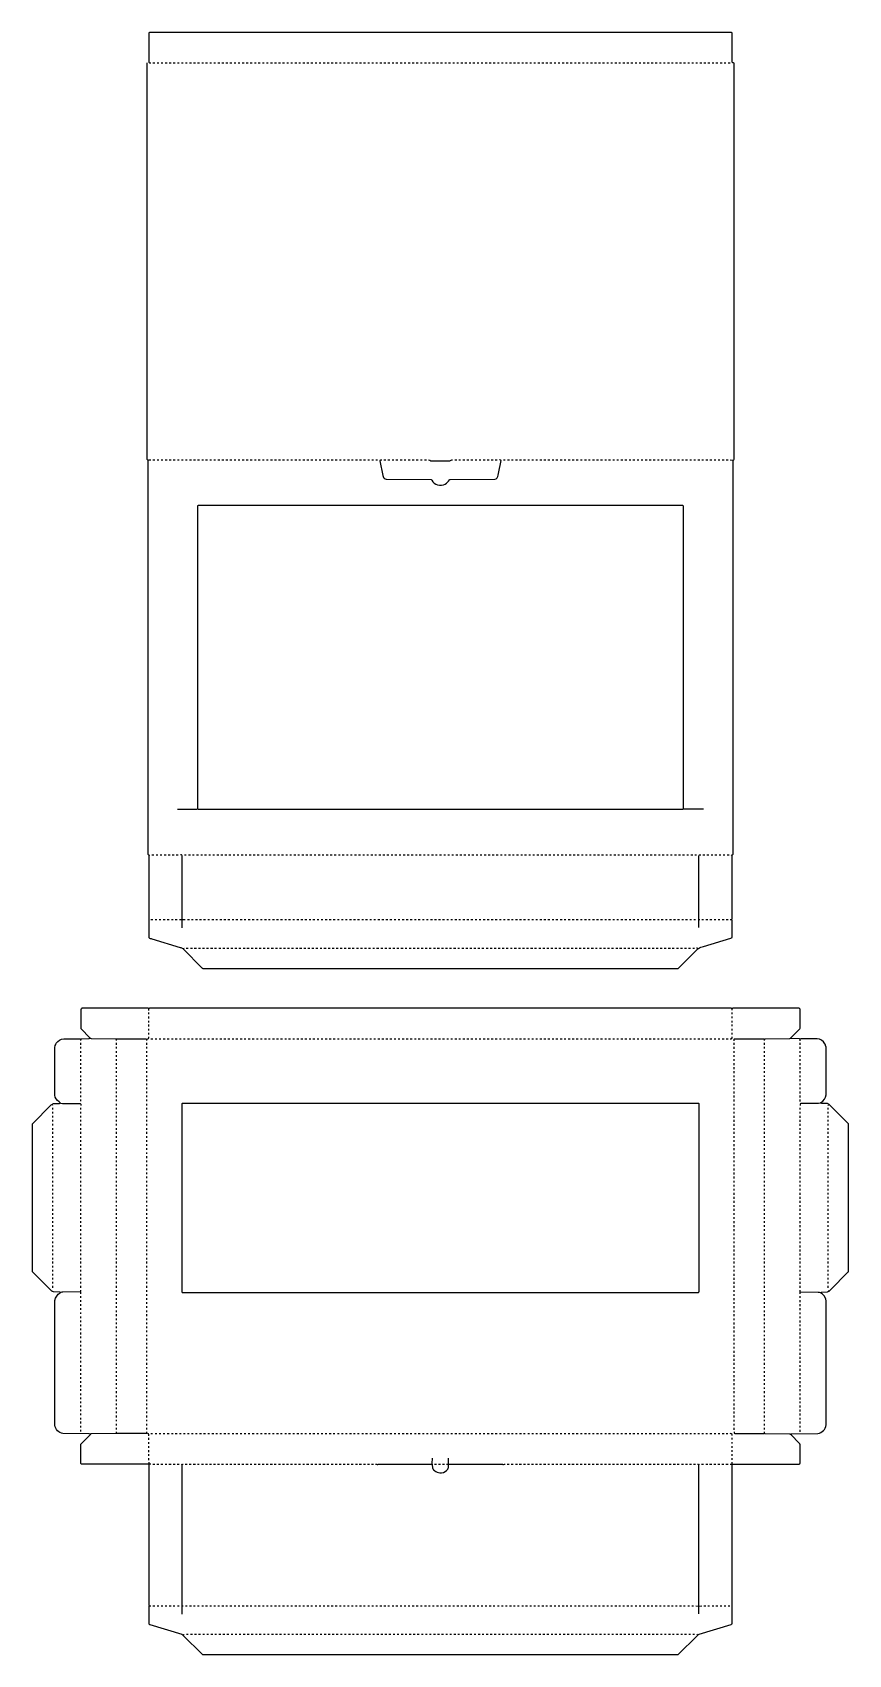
# Model space of a CAD drawing. Extents: x 548 to 5307, y 1092 to 10550.
import ezdxf

# ---------------------------------------------------------------- set-up
doc = ezdxf.new("R2010")
doc.units = 0
doc.layers.get('0').update_dxf_attribs({"linetype": 'CONTINUOUS'})

msp = doc.modelspace()

# ---------------------------------------------------------------- linework, layer by layer
at = {"color": 7, "linetype": 'CONTINUOUS'}
for points in [[(4617, 8058), (4635, 8056, 0.087559), (4640, 8062), (4640, 10368), (4639, 10370), (4636.1, 10372.2), (4632.1, 10373.4, -0.377539), (4628.5, 10377), (4628, 10547), (4624, 10550), (1230, 10550), (1228, 10548), (1227, 10547), (1227, 10376), (1230, 10373), (1238, 10373)], [(1221, 8056), (1221.5, 5759, 0.508441), (1229.1, 5753.8), (1232, 5755)], [(2575, 8056), (2574, 8053), (2591.6, 7965.9), (2592.6, 7960.9, 0.265823), (2610, 7944.5), (2873, 7943), (2876, 7940, 0.408718), (2955.1, 7916.8, 0.133324), (2980, 7941, -0.177348), (2984, 7943.5), (3244, 7944.5, 0.348032), (3263.6, 7968.1), (3265.6, 7978.1), (3281, 8054), (3278, 8057), (3275.9, 8057.6), (3271, 8058)], [(2857, 8058, -0.17965), (2872, 8052), (2982, 8052, -0.175044), (2998, 8058)], [(4623, 5755, 0.507431), (4632, 5756, 0.142182), (4633.5, 5759), (4634, 8056)], [(4462, 6021), (4348, 6021.5, -0.144719), (4345, 6023), (4344.5, 7788, 0.333313), (4341, 7792), (1514, 7792), (1510.7, 7789.1), (1510, 6023, -0.120666), (1514, 6021), (4341, 6021, -0.120666), (4345, 6023)], [(1227, 5753), (1227, 5272, 0.103094), (1244.1, 5265.3), (1409.1, 5215.3, -0.092896), (1425, 5208), (1433, 5211)], [(1422, 5330), (1422, 5377), (1421.5, 5750, 0.365283), (1416.9, 5754.6), (1411, 5755)], [(1426, 5208), (1426, 5207), (1538, 5095, -0.120666), (1542, 5093), (4313, 5093), (4317.1, 5095.8), (4425, 5203), (4426, 5204), (4429, 5208), (4431, 5209, -0.068209), (4461.9, 5220.3), (4620.9, 5268.4, 0.137666), (4628, 5273), (4628, 5373, -0.120666), (4626, 5377), (4626.2, 5377.9), (4627.5, 5381), (4628, 5753)], [(4433, 5331), (4433, 5377), (4433.5, 5750, -0.317845), (4438.1, 5754.6), (4445, 5755)], [(4429, 5208), (4426.9, 5208.8, 0.079845), (4421, 5211)], [(4640, 4671), (4640.7, 4680.1, -0.179961), (4644, 4683), (4812, 4683), (4815, 4681), (4819, 4681, -0.14152), (4822, 4682.5), (4964, 4683.5), (4970, 4686), (4970.3, 4687.9), (4972, 4690), (5022.2, 4740.9), (5024, 4744), (5024, 4855, 0.160584), (5019, 4860), (4633, 4860), (4631.1, 4858.8), (4630, 4858), (4626, 4858), (4624.1, 4859.2), (4623, 4860), (1231, 4860), (1229.9, 4859.2, -0.357603), (1222, 4860), (836, 4860, 0.140238), (831, 4855), (831, 4743), (885, 4686), (885.9, 4685.8), (891, 4683.5), (1033, 4682.5, 0.273329), (1043, 4683), (1210, 4683, 0.346296), (1220.1, 4682.6, 0.361212), (1226.6, 4688.1), (1227, 4694)], [(710, 4308), (710, 4309), (704, 4315, -0.205436), (678, 4354), (678, 4634), (680.4, 4641.9), (680.7, 4643.1), (684, 4650), (687.2, 4655.9, -0.209638), (731, 4683), (826, 4683), (829, 4681), (833, 4681, -0.139879), (836, 4682.5), (879, 4683.5), (885, 4686)], [(4617, 4683, 0.183117), (4626.5, 4684.5, 0.199901), (4628, 4694)], [(5145, 4308), (5145, 4310), (5146, 4311, 0.211906), (5177, 4356), (5177, 4632), (5175.6, 4636.9), (5175.4, 4638.1), (5170.2, 4651.1), (5168.8, 4653.8, 0.222448), (5123, 4683), (5028, 4683), (5025, 4681), (5022, 4681, 0.139933), (5019, 4682.5), (4975, 4683.5, -0.093253), (4970, 4686)], [(831, 3196, 0.23154), (829, 3206), (726, 3205.5, 0.08398), (713, 3203), (710, 3203), (708.1, 3204.2), (706.9, 3204.8), (669.9, 3206.8), (665.9, 3208.8, 0.076053), (661, 3211), (548.8, 3323.9), (548, 3325), (548, 4186), (548.8, 4187.1), (658, 4297), (661.1, 4299.7), (663, 4300, -0.107805), (671, 4304.5), (704, 4305.5), (710, 4308), (711.9, 4307.7), (723, 4305.5), (826, 4304.5, -0.229979), (831, 4301), (831, 4294)], [(666, 4294, 0.085094), (663, 4300)], [(5025, 3206), (5129, 3205.5, -0.063158), (5142, 3203), (5145, 3203), (5150, 3205.5), (5184, 3206.5, 0.107848), (5192, 3211), (5193.9, 3211.3), (5198, 3215), (5199, 3216), (5305.2, 3322.9), (5306, 3324), (5307, 3325), (5307, 4185), (5306, 4187), (5193, 4300), (5192, 4300, 0.081271), (5184, 4304.5), (5151, 4305.5), (5145, 4308), (5143.1, 4307.7), (5132, 4305.5), (5028, 4304.5, 0.396285), (5024.4, 4301), (5024, 4293)], [(5189, 4294, 0.079147), (5192, 4300)], [(1227, 2368, 0.292117), (1224, 2379), (1215, 2382, 0.120666), (1211, 2380), (1042, 2380, 0.120666), (1038, 2382), (1037.1, 2381.8), (1034, 2380.5), (892, 2379.5, 0.094493), (887, 2377), (884, 2377), (879, 2379.5), (726, 2380.5, -0.319418), (678, 2429), (678, 3157, -0.21024), (710, 3201), (711, 3203)], [(4640, 2390), (4640, 2383), (4643, 2380), (4813, 2380, -0.120666), (4817, 2382), (4817.9, 2381.8), (4821, 2380.5), (4962, 2379.5, -0.094489), (4967, 2377), (4971, 2377), (4972.9, 2378.2, -0.06435), (4976, 2379.5), (5128, 2380.5, 0.327006), (5177, 2431), (5177, 3155), (5174.7, 3163.9), (5174.3, 3165.1), (5167, 3181), (5153, 3195), (5144, 3202), (5144, 3203)], [(5192, 3211, 0.120666), (5190, 3215)], [(4616, 2202), (4628, 2202), (5019, 2202.5), (5020.9, 2203.2, 0.07409), (5024, 2207), (5024, 2318), (5023.2, 2319.1), (5020.8, 2322.8), (4969.5, 2375.5), (4969, 2377)], [(4628, 2369), (4628, 2376, 0.304013), (4617, 2380)], [(1227, 2213), (1227, 2202), (1227.5, 1379, 0.145683), (1229, 1376, -0.120666), (1227, 1372), (1227, 1271), (1230, 1268), (1233.1, 1267.3), (1418.8, 1210.8), (1425, 1207, 0.150778), (1431.1, 1208.8), (1432, 1209)], [(1415, 2202), (1422, 2200, -0.165541), (1427, 2202)], [(2549, 2202), (2557, 2201.6, -0.129758), (2560, 2200), (2562, 2200), (2565, 2201.5), (2878, 2202, -0.136556), (2879.5, 2199), (2880.5, 2181, 0.101391), (2886.8, 2170.8), (2887, 2170), (2894.8, 2162.8, 0.150399), (2922.9, 2151.6, 0.201317), (2962.9, 2165.2, 0.103161), (2974.5, 2183), (2975, 2202), (2975, 2237)], [(2963, 2202), (2975, 2202), (3289, 2201.5, -0.145432), (3292, 2200), (3295.1, 2200.8, -0.178954), (3305, 2202)], [(4422, 1210, 0.41681), (4435.1, 1210.7), (4621.9, 1267.4, 0.19193), (4627.5, 1272), (4628, 2202), (4628, 2213)], [(4427, 2202, -0.165541), (4432, 2200, 0.119352), (4437.1, 2201.8), (4438, 2202)]]:
    msp.add_lwpolyline(points, format="xyb", dxfattribs=at)
for points in [[(1215, 10372), (1215, 8061), (1220, 8056), (1224, 8056), (1225, 8057), (1226, 8058), (1238, 8058)], [(1251, 10373), (1262, 10373)], [(1275, 10373), (1286, 10373)], [(1298, 10373), (1309, 10373)], [(1322, 10373), (1333, 10373)], [(1346, 10373), (1356, 10373)], [(1369, 10373), (1380, 10373)], [(1393, 10373), (1404, 10373)], [(1417, 10373), (1427, 10373)], [(1440, 10373), (1451, 10373)], [(1464, 10373), (1475, 10373)], [(1487, 10373), (1498, 10373)], [(1511, 10373), (1522, 10373)], [(1535, 10373), (1545, 10373)], [(1558, 10373), (1569, 10373)], [(1582, 10373), (1593, 10373)], [(1606, 10373), (1616, 10373)], [(1629, 10373), (1640, 10373)], [(1653, 10373), (1664, 10373)], [(1676, 10373), (1687, 10373)], [(1700, 10373), (1711, 10373)], [(1724, 10373), (1734, 10373)], [(1747, 10373), (1758, 10373)], [(1771, 10373), (1782, 10373)], [(1794, 10373), (1805, 10373)], [(1818, 10373), (1829, 10373)], [(1842, 10373), (1853, 10373)], [(1865, 10373), (1876, 10373)], [(1889, 10373), (1900, 10373)], [(1913, 10373), (1923, 10373)], [(1936, 10373), (1947, 10373)], [(1960, 10373), (1971, 10373)], [(1983, 10373), (1994, 10373)], [(2007, 10373), (2018, 10373)], [(2031, 10373), (2041, 10373)], [(2054, 10373), (2065, 10373)], [(2078, 10373), (2089, 10373)], [(2102, 10373), (2112, 10373)], [(2125, 10373), (2136, 10373)], [(2149, 10373), (2160, 10373)], [(2172, 10373), (2183, 10373)], [(2196, 10373), (2207, 10373)], [(2220, 10373), (2230, 10373)], [(2243, 10373), (2254, 10373)], [(2267, 10373), (2278, 10373)], [(2290, 10373), (2301, 10373)], [(2314, 10373), (2325, 10373)], [(2338, 10373), (2349, 10373)], [(2361, 10373), (2372, 10373)], [(2385, 10373), (2396, 10373)], [(2409, 10373), (2419, 10373)], [(2432, 10373), (2443, 10373)], [(2456, 10373), (2467, 10373)], [(2479, 10373), (2490, 10373)], [(2503, 10373), (2514, 10373)], [(2527, 10373), (2537, 10373)], [(2550, 10373), (2561, 10373)], [(2574, 10373), (2585, 10373)], [(2598, 10373), (2608, 10373)], [(2621, 10373), (2632, 10373)], [(2645, 10373), (2656, 10373)], [(2668, 10373), (2679, 10373)], [(2692, 10373), (2703, 10373)], [(2716, 10373), (2726, 10373)], [(2739, 10373), (2750, 10373)], [(2763, 10373), (2774, 10373)], [(2786, 10373), (2797, 10373)], [(2810, 10373), (2821, 10373)], [(2834, 10373), (2845, 10373)], [(2857, 10373), (2868, 10373)], [(2881, 10373), (2892, 10373)], [(2905, 10373), (2915, 10373)], [(2928, 10373), (2939, 10373)], [(2952, 10373), (2963, 10373)], [(2975, 10373), (2986, 10373)], [(2999, 10373), (3010, 10373)], [(3023, 10373), (3033, 10373)], [(3046, 10373), (3057, 10373)], [(3070, 10373), (3081, 10373)], [(3094, 10373), (3104, 10373)], [(3117, 10373), (3128, 10373)], [(3141, 10373), (3152, 10373)], [(3164, 10373), (3175, 10373)], [(3188, 10373), (3199, 10373)], [(3212, 10373), (3222, 10373)], [(3235, 10373), (3246, 10373)], [(3259, 10373), (3270, 10373)], [(3283, 10373), (3293, 10373)], [(3306, 10373), (3317, 10373)], [(3330, 10373), (3341, 10373)], [(3353, 10373), (3364, 10373)], [(3377, 10373), (3388, 10373)], [(3401, 10373), (3411, 10373)], [(3424, 10373), (3435, 10373)], [(3448, 10373), (3459, 10373)], [(3471, 10373), (3482, 10373)], [(3495, 10373), (3506, 10373)], [(3519, 10373), (3530, 10373)], [(3542, 10373), (3553, 10373)], [(3566, 10373), (3577, 10373)], [(3590, 10373), (3600, 10373)], [(3613, 10373), (3624, 10373)], [(3637, 10373), (3648, 10373)], [(3660, 10373), (3671, 10373)], [(3684, 10373), (3695, 10373)], [(3708, 10373), (3718, 10373)], [(3731, 10373), (3742, 10373)], [(3755, 10373), (3766, 10373)], [(3779, 10373), (3789, 10373)], [(3802, 10373), (3813, 10373)], [(3826, 10373), (3837, 10373)], [(3849, 10373), (3860, 10373)], [(3873, 10373), (3884, 10373)], [(3897, 10373), (3907, 10373)], [(3920, 10373), (3931, 10373)], [(3944, 10373), (3955, 10373)], [(3967, 10373), (3978, 10373)], [(3991, 10373), (4002, 10373)], [(4015, 10373), (4026, 10373)], [(4038, 10373), (4049, 10373)], [(4062, 10373), (4073, 10373)], [(4086, 10373), (4096, 10373)], [(4109, 10373), (4120, 10373)], [(4133, 10373), (4144, 10373)], [(4156, 10373), (4167, 10373)], [(4180, 10373), (4191, 10373)], [(4204, 10373), (4214, 10373)], [(4227, 10373), (4238, 10373)], [(4251, 10373), (4262, 10373)], [(4275, 10373), (4285, 10373)], [(4298, 10373), (4309, 10373)], [(4322, 10373), (4333, 10373)], [(4345, 10373), (4356, 10373)], [(4369, 10373), (4380, 10373)], [(4393, 10373), (4403, 10373)], [(4416, 10373), (4427, 10373)], [(4440, 10373), (4451, 10373)], [(4463, 10373), (4474, 10373)], [(4487, 10373), (4498, 10373)], [(4511, 10373), (4522, 10373)], [(4534, 10373), (4545, 10373)], [(4558, 10373), (4569, 10373)], [(4582, 10373), (4592, 10373)], [(4605, 10373), (4616, 10373)], [(1251, 8058), (1262, 8058)], [(1275, 8058), (1286, 8058)], [(1298, 8058), (1309, 8058)], [(1322, 8058), (1333, 8058)], [(1346, 8058), (1357, 8058)], [(1369, 8058), (1380, 8058)], [(1393, 8058), (1404, 8058)], [(1417, 8058), (1427, 8058)], [(1440, 8058), (1451, 8058)], [(1464, 8058), (1475, 8058)], [(1487, 8058), (1498, 8058)], [(1511, 8058), (1522, 8058)], [(1535, 8058), (1545, 8058)], [(1558, 8058), (1569, 8058)], [(1582, 8058), (1593, 8058)], [(1606, 8058), (1616, 8058)], [(1629, 8058), (1640, 8058)], [(1653, 8058), (1664, 8058)], [(1676, 8058), (1687, 8058)], [(1700, 8058), (1711, 8058)], [(1724, 8058), (1734, 8058)], [(1747, 8058), (1758, 8058)], [(1771, 8058), (1782, 8058)], [(1794, 8058), (1805, 8058)], [(1818, 8058), (1829, 8058)], [(1842, 8058), (1853, 8058)], [(1865, 8058), (1876, 8058)], [(1889, 8058), (1900, 8058)], [(1913, 8058), (1923, 8058)], [(1936, 8058), (1947, 8058)], [(1960, 8058), (1971, 8058)], [(1983, 8058), (1994, 8058)], [(2007, 8058), (2018, 8058)], [(2031, 8058), (2041, 8058)], [(2054, 8058), (2065, 8058)], [(2078, 8058), (2089, 8058)], [(2102, 8058), (2112, 8058)], [(2125, 8058), (2136, 8058)], [(2149, 8058), (2160, 8058)], [(2172, 8058), (2183, 8058)], [(2196, 8058), (2207, 8058)], [(2220, 8058), (2230, 8058)], [(2243, 8058), (2254, 8058)], [(2267, 8058), (2278, 8058)], [(2290, 8058), (2301, 8058)], [(2314, 8058), (2325, 8058)], [(2338, 8058), (2349, 8058)], [(2361, 8058), (2372, 8058)], [(2385, 8058), (2396, 8058)], [(2409, 8058), (2419, 8058)], [(2432, 8058), (2443, 8058)], [(2456, 8058), (2467, 8058)], [(2479, 8058), (2490, 8058)], [(2503, 8058), (2514, 8058)], [(2527, 8058), (2537, 8058)], [(2550, 8058), (2561, 8058)], [(2574, 8057), (2575, 8056), (2575.9, 8056.2), (2579.1, 8057.6), (2585, 8058)], [(2598, 8058), (2608, 8058)], [(2621, 8058), (2632, 8058)], [(2645, 8058), (2656, 8058)], [(2668, 8058), (2679, 8058)], [(2692, 8058), (2703, 8058)], [(2716, 8058), (2726, 8058)], [(2739, 8058), (2750, 8058)], [(2763, 8058), (2774, 8058)], [(2786, 8058), (2797, 8058)], [(2810, 8058), (2821, 8058)], [(2834, 8058), (2845, 8058)], [(3011, 8058), (3022, 8058)], [(3034, 8058), (3045, 8058)], [(3058, 8058), (3069, 8058)], [(3082, 8058), (3093, 8058)], [(3105, 8058), (3116, 8058)], [(3129, 8058), (3140, 8058)], [(3153, 8058), (3163, 8058)], [(3176, 8058), (3187, 8058)], [(3200, 8058), (3211, 8058)], [(3223, 8058), (3234, 8058)], [(3247, 8058), (3258, 8058)], [(3294, 8058), (3305, 8058)], [(3318, 8058), (3329, 8058)], [(3342, 8058), (3352, 8058)], [(3365, 8058), (3376, 8058)], [(3389, 8058), (3400, 8058)], [(3412, 8058), (3423, 8058)], [(3436, 8058), (3447, 8058)], [(3460, 8058), (3470, 8058)], [(3483, 8058), (3494, 8058)], [(3507, 8058), (3518, 8058)], [(3531, 8058), (3541, 8058)], [(3554, 8058), (3565, 8058)], [(3578, 8058), (3589, 8058)], [(3601, 8058), (3612, 8058)], [(3625, 8058), (3636, 8058)], [(3649, 8058), (3659, 8058)], [(3672, 8058), (3683, 8058)], [(3696, 8058), (3707, 8058)], [(3719, 8058), (3730, 8058)], [(3743, 8058), (3754, 8058)], [(3767, 8058), (3778, 8058)], [(3790, 8058), (3801, 8058)], [(3814, 8058), (3825, 8058)], [(3838, 8058), (3848, 8058)], [(3861, 8058), (3872, 8058)], [(3885, 8058), (3896, 8058)], [(3908, 8058), (3919, 8058)], [(3932, 8058), (3943, 8058)], [(3956, 8058), (3966, 8058)], [(3979, 8058), (3990, 8058)], [(4003, 8058), (4014, 8058)], [(4027, 8058), (4037, 8058)], [(4050, 8058), (4061, 8058)], [(4074, 8058), (4085, 8058)], [(4097, 8058), (4108, 8058)], [(4121, 8058), (4132, 8058)], [(4145, 8058), (4155, 8058)], [(4168, 8058), (4179, 8058)], [(4192, 8058), (4203, 8058)], [(4215, 8058), (4226, 8058)], [(4239, 8058), (4250, 8058)], [(4263, 8058), (4274, 8058)], [(4286, 8058), (4297, 8058)], [(4310, 8058), (4321, 8058)], [(4334, 8058), (4344, 8058)], [(4357, 8058), (4368, 8058)], [(4381, 8058), (4392, 8058)], [(4404, 8058), (4415, 8058)], [(4428, 8058), (4439, 8058)], [(4452, 8058), (4462, 8058)], [(4475, 8058), (4486, 8058)], [(4499, 8058), (4510, 8058)], [(4523, 8058), (4533, 8058)], [(4546, 8058), (4557, 8058)], [(4570, 8058), (4581, 8058)], [(4593, 8058), (4604, 8058)], [(1393, 6021), (1506, 6021.5), (1510, 6023)], [(1245, 5755), (1256, 5755)], [(1269, 5755), (1280, 5755)], [(1293, 5755), (1303, 5755)], [(1316, 5755), (1327, 5755)], [(1340, 5755), (1351, 5755)], [(1363, 5755), (1374, 5755)], [(1387, 5755), (1398, 5755)], [(1434, 5755), (1445, 5755)], [(1458, 5755), (1469, 5755)], [(1481, 5755), (1492, 5755)], [(1505, 5755), (1516, 5755)], [(1529, 5755), (1540, 5755)], [(1552, 5755), (1563, 5755)], [(1576, 5755), (1587, 5755)], [(1600, 5755), (1610, 5755)], [(1623, 5755), (1634, 5755)], [(1647, 5755), (1658, 5755)], [(1670, 5755), (1681, 5755)], [(1694, 5755), (1705, 5755)], [(1718, 5755), (1729, 5755)], [(1741, 5755), (1752, 5755)], [(1765, 5755), (1776, 5755)], [(1789, 5755), (1799, 5755)], [(1812, 5755), (1823, 5755)], [(1836, 5755), (1847, 5755)], [(1859, 5755), (1870, 5755)], [(1883, 5755), (1894, 5755)], [(1907, 5755), (1917, 5755)], [(1930, 5755), (1941, 5755)], [(1954, 5755), (1965, 5755)], [(1978, 5755), (1988, 5755)], [(2001, 5755), (2012, 5755)], [(2025, 5755), (2036, 5755)], [(2048, 5755), (2059, 5755)], [(2072, 5755), (2083, 5755)], [(2096, 5755), (2106, 5755)], [(2119, 5755), (2130, 5755)], [(2143, 5755), (2154, 5755)], [(2166, 5755), (2177, 5755)], [(2190, 5755), (2201, 5755)], [(2214, 5755), (2225, 5755)], [(2237, 5755), (2248, 5755)], [(2261, 5755), (2272, 5755)], [(2285, 5755), (2295, 5755)], [(2308, 5755), (2319, 5755)], [(2332, 5755), (2343, 5755)], [(2355, 5755), (2366, 5755)], [(2379, 5755), (2390, 5755)], [(2403, 5755), (2413, 5755)], [(2426, 5755), (2437, 5755)], [(2450, 5755), (2461, 5755)], [(2474, 5755), (2484, 5755)], [(2497, 5755), (2508, 5755)], [(2521, 5755), (2532, 5755)], [(2544, 5755), (2555, 5755)], [(2568, 5755), (2579, 5755)], [(2592, 5755), (2602, 5755)], [(2615, 5755), (2626, 5755)], [(2639, 5755), (2650, 5755)], [(2662, 5755), (2673, 5755)], [(2686, 5755), (2697, 5755)], [(2710, 5755), (2721, 5755)], [(2733, 5755), (2744, 5755)], [(2757, 5755), (2768, 5755)], [(2781, 5755), (2791, 5755)], [(2804, 5755), (2815, 5755)], [(2828, 5755), (2839, 5755)], [(2851, 5755), (2862, 5755)], [(2875, 5755), (2886, 5755)], [(2899, 5755), (2909, 5755)], [(2922, 5755), (2933, 5755)], [(2946, 5755), (2957, 5755)], [(2970, 5755), (2980, 5755)], [(2993, 5755), (3004, 5755)], [(3017, 5755), (3028, 5755)], [(3040, 5755), (3051, 5755)], [(3064, 5755), (3075, 5755)], [(3088, 5755), (3098, 5755)], [(3111, 5755), (3122, 5755)], [(3135, 5755), (3146, 5755)], [(3158, 5755), (3169, 5755)], [(3182, 5755), (3193, 5755)], [(3206, 5755), (3217, 5755)], [(3229, 5755), (3240, 5755)], [(3253, 5755), (3264, 5755)], [(3277, 5755), (3287, 5755)], [(3300, 5755), (3311, 5755)], [(3324, 5755), (3335, 5755)], [(3347, 5755), (3358, 5755)], [(3371, 5755), (3382, 5755)], [(3395, 5755), (3406, 5755)], [(3418, 5755), (3429, 5755)], [(3442, 5755), (3453, 5755)], [(3466, 5755), (3476, 5755)], [(3489, 5755), (3500, 5755)], [(3513, 5755), (3524, 5755)], [(3536, 5755), (3547, 5755)], [(3560, 5755), (3571, 5755)], [(3584, 5755), (3594, 5755)], [(3607, 5755), (3618, 5755)], [(3631, 5755), (3642, 5755)], [(3655, 5755), (3665, 5755)], [(3678, 5755), (3689, 5755)], [(3702, 5755), (3713, 5755)], [(3725, 5755), (3736, 5755)], [(3749, 5755), (3760, 5755)], [(3773, 5755), (3783, 5755)], [(3796, 5755), (3807, 5755)], [(3820, 5755), (3831, 5755)], [(3843, 5755), (3854, 5755)], [(3867, 5755), (3878, 5755)], [(3891, 5755), (3902, 5755)], [(3914, 5755), (3925, 5755)], [(3938, 5755), (3949, 5755)], [(3962, 5755), (3972, 5755)], [(3985, 5755), (3996, 5755)], [(4009, 5755), (4020, 5755)], [(4032, 5755), (4043, 5755)], [(4056, 5755), (4067, 5755)], [(4080, 5755), (4090, 5755)], [(4103, 5755), (4114, 5755)], [(4127, 5755), (4138, 5755)], [(4151, 5755), (4161, 5755)], [(4174, 5755), (4185, 5755)], [(4198, 5755), (4209, 5755)], [(4221, 5755), (4232, 5755)], [(4245, 5755), (4256, 5755)], [(4269, 5755), (4279, 5755)], [(4292, 5755), (4303, 5755)], [(4316, 5755), (4327, 5755)], [(4339, 5755), (4350, 5755)], [(4363, 5755), (4374, 5755)], [(4387, 5755), (4398, 5755)], [(4410, 5755), (4421, 5755)], [(4458, 5755), (4468, 5755)], [(4481, 5755), (4492, 5755)], [(4505, 5755), (4516, 5755)], [(4528, 5755), (4539, 5755)], [(4552, 5755), (4563, 5755)], [(4576, 5755), (4586, 5755)], [(4599, 5755), (4610, 5755)], [(1239, 5377), (1250, 5377)], [(1263, 5377), (1274, 5377)], [(1287, 5377), (1297, 5377)], [(1310, 5377), (1321, 5377)], [(1334, 5377), (1345, 5377)], [(1358, 5377), (1368, 5377)], [(1381, 5377), (1392, 5377)], [(1405, 5377), (1422, 5377), (1439, 5377)], [(1452, 5377), (1463, 5377)], [(1476, 5377), (1486, 5377)], [(1499, 5377), (1510, 5377)], [(1523, 5377), (1534, 5377)], [(1546, 5377), (1557, 5377)], [(1570, 5377), (1581, 5377)], [(1594, 5377), (1605, 5377)], [(1617, 5377), (1628, 5377)], [(1641, 5377), (1652, 5377)], [(1665, 5377), (1675, 5377)], [(1688, 5377), (1699, 5377)], [(1712, 5377), (1723, 5377)], [(1735, 5377), (1746, 5377)], [(1759, 5377), (1770, 5377)], [(1783, 5377), (1793, 5377)], [(1806, 5377), (1817, 5377)], [(1830, 5377), (1841, 5377)], [(1854, 5377), (1864, 5377)], [(1877, 5377), (1888, 5377)], [(1901, 5377), (1912, 5377)], [(1924, 5377), (1935, 5377)], [(1948, 5377), (1959, 5377)], [(1972, 5377), (1982, 5377)], [(1995, 5377), (2006, 5377)], [(2019, 5377), (2030, 5377)], [(2042, 5377), (2053, 5377)], [(2066, 5377), (2077, 5377)], [(2090, 5377), (2101, 5377)], [(2113, 5377), (2124, 5377)], [(2137, 5377), (2148, 5377)], [(2161, 5377), (2171, 5377)], [(2184, 5377), (2195, 5377)], [(2208, 5377), (2219, 5377)], [(2231, 5377), (2242, 5377)], [(2255, 5377), (2266, 5377)], [(2279, 5377), (2289, 5377)], [(2302, 5377), (2313, 5377)], [(2326, 5377), (2337, 5377)], [(2350, 5377), (2360, 5377)], [(2373, 5377), (2384, 5377)], [(2397, 5377), (2408, 5377)], [(2420, 5377), (2431, 5377)], [(2444, 5377), (2455, 5377)], [(2468, 5377), (2478, 5377)], [(2491, 5377), (2502, 5377)], [(2515, 5377), (2526, 5377)], [(2538, 5377), (2549, 5377)], [(2562, 5377), (2573, 5377)], [(2586, 5377), (2597, 5377)], [(2609, 5377), (2620, 5377)], [(2633, 5377), (2644, 5377)], [(2657, 5377), (2667, 5377)], [(2680, 5377), (2691, 5377)], [(2704, 5377), (2715, 5377)], [(2727, 5377), (2738, 5377)], [(2751, 5377), (2762, 5377)], [(2775, 5377), (2785, 5377)], [(2798, 5377), (2809, 5377)], [(2822, 5377), (2833, 5377)], [(2846, 5377), (2856, 5377)], [(2869, 5377), (2880, 5377)], [(2893, 5377), (2904, 5377)], [(2916, 5377), (2927, 5377)], [(2940, 5377), (2951, 5377)], [(2964, 5377), (2974, 5377)], [(2987, 5377), (2998, 5377)], [(3011, 5377), (3022, 5377)], [(3034, 5377), (3045, 5377)], [(3058, 5377), (3069, 5377)], [(3082, 5377), (3093, 5377)], [(3105, 5377), (3116, 5377)], [(3129, 5377), (3140, 5377)], [(3153, 5377), (3163, 5377)], [(3176, 5377), (3187, 5377)], [(3200, 5377), (3211, 5377)], [(3223, 5377), (3234, 5377)], [(3247, 5377), (3258, 5377)], [(3271, 5377), (3281, 5377)], [(3294, 5377), (3305, 5377)], [(3318, 5377), (3329, 5377)], [(3342, 5377), (3352, 5377)], [(3365, 5377), (3376, 5377)], [(3389, 5377), (3400, 5377)], [(3412, 5377), (3423, 5377)], [(3436, 5377), (3447, 5377)], [(3460, 5377), (3470, 5377)], [(3483, 5377), (3494, 5377)], [(3507, 5377), (3518, 5377)], [(3531, 5377), (3541, 5377)], [(3554, 5377), (3565, 5377)], [(3578, 5377), (3589, 5377)], [(3601, 5377), (3612, 5377)], [(3625, 5377), (3636, 5377)], [(3649, 5377), (3659, 5377)], [(3672, 5377), (3683, 5377)], [(3696, 5377), (3707, 5377)], [(3719, 5377), (3730, 5377)], [(3743, 5377), (3754, 5377)], [(3767, 5377), (3778, 5377)], [(3790, 5377), (3801, 5377)], [(3814, 5377), (3825, 5377)], [(3838, 5377), (3848, 5377)], [(3861, 5377), (3872, 5377)], [(3885, 5377), (3896, 5377)], [(3908, 5377), (3919, 5377)], [(3932, 5377), (3943, 5377)], [(3956, 5377), (3966, 5377)], [(3979, 5377), (3990, 5377)], [(4003, 5377), (4014, 5377)], [(4027, 5377), (4037, 5377)], [(4050, 5377), (4061, 5377)], [(4074, 5377), (4085, 5377)], [(4097, 5377), (4108, 5377)], [(4121, 5377), (4132, 5377)], [(4145, 5377), (4155, 5377)], [(4168, 5377), (4179, 5377)], [(4192, 5377), (4203, 5377)], [(4215, 5377), (4226, 5377)], [(4239, 5377), (4250, 5377)], [(4263, 5377), (4274, 5377)], [(4286, 5377), (4297, 5377)], [(4310, 5377), (4321, 5377)], [(4334, 5377), (4344, 5377)], [(4357, 5377), (4368, 5377)], [(4381, 5377), (4392, 5377)], [(4404, 5377), (4415, 5377)], [(4433, 5377), (4439, 5377)], [(4452, 5377), (4462, 5377)], [(4475, 5377), (4486, 5377)], [(4499, 5377), (4510, 5377)], [(4523, 5377), (4533, 5377)], [(4546, 5377), (4557, 5377)], [(4570, 5377), (4581, 5377)], [(4593, 5377), (4604, 5377)], [(4617, 5377), (4626, 5377)], [(1445, 5211), (1457, 5211)], [(1469, 5211), (1481, 5211)], [(1492, 5211), (1504, 5211)], [(1516, 5211), (1528, 5211)], [(1540, 5211), (1551, 5211)], [(1563, 5211), (1575, 5211)], [(1587, 5211), (1599, 5211)], [(1610, 5211), (1622, 5211)], [(1634, 5211), (1646, 5211)], [(1658, 5211), (1669, 5211)], [(1681, 5211), (1693, 5211)], [(1705, 5211), (1717, 5211)], [(1729, 5211), (1740, 5211)], [(1752, 5211), (1764, 5211)], [(1776, 5211), (1788, 5211)], [(1799, 5211), (1811, 5211)], [(1823, 5211), (1835, 5211)], [(1847, 5211), (1858, 5211)], [(1870, 5211), (1882, 5211)], [(1894, 5211), (1906, 5211)], [(1917, 5211), (1929, 5211)], [(1941, 5211), (1953, 5211)], [(1965, 5211), (1977, 5211)], [(1988, 5211), (2000, 5211)], [(2012, 5211), (2024, 5211)], [(2036, 5211), (2047, 5211)], [(2059, 5211), (2071, 5211)], [(2083, 5211), (2095, 5211)], [(2106, 5211), (2118, 5211)], [(2130, 5211), (2142, 5211)], [(2154, 5211), (2165, 5211)], [(2177, 5211), (2189, 5211)], [(2201, 5211), (2213, 5211)], [(2225, 5211), (2236, 5211)], [(2248, 5211), (2260, 5211)], [(2272, 5211), (2284, 5211)], [(2295, 5211), (2307, 5211)], [(2319, 5211), (2331, 5211)], [(2343, 5211), (2354, 5211)], [(2366, 5211), (2378, 5211)], [(2390, 5211), (2402, 5211)], [(2413, 5211), (2425, 5211)], [(2437, 5211), (2449, 5211)], [(2461, 5211), (2473, 5211)], [(2484, 5211), (2496, 5211)], [(2508, 5211), (2520, 5211)], [(2532, 5211), (2543, 5211)], [(2555, 5211), (2567, 5211)], [(2579, 5211), (2591, 5211)], [(2602, 5211), (2614, 5211)], [(2626, 5211), (2638, 5211)], [(2650, 5211), (2661, 5211)], [(2673, 5211), (2685, 5211)], [(2697, 5211), (2709, 5211)], [(2721, 5211), (2732, 5211)], [(2744, 5211), (2756, 5211)], [(2768, 5211), (2780, 5211)], [(2791, 5211), (2803, 5211)], [(2815, 5211), (2827, 5211)], [(2839, 5211), (2850, 5211)], [(2862, 5211), (2874, 5211)], [(2886, 5211), (2898, 5211)], [(2909, 5211), (2921, 5211)], [(2933, 5211), (2945, 5211)], [(2957, 5211), (2969, 5211)], [(2980, 5211), (2992, 5211)], [(3004, 5211), (3016, 5211)], [(3028, 5211), (3039, 5211)], [(3051, 5211), (3063, 5211)], [(3075, 5211), (3087, 5211)], [(3098, 5211), (3110, 5211)], [(3122, 5211), (3134, 5211)], [(3146, 5211), (3157, 5211)], [(3169, 5211), (3181, 5211)], [(3193, 5211), (3205, 5211)], [(3217, 5211), (3228, 5211)], [(3240, 5211), (3252, 5211)], [(3264, 5211), (3276, 5211)], [(3287, 5211), (3299, 5211)], [(3311, 5211), (3323, 5211)], [(3335, 5211), (3346, 5211)], [(3358, 5211), (3370, 5211)], [(3382, 5211), (3394, 5211)], [(3406, 5211), (3417, 5211)], [(3429, 5211), (3441, 5211)], [(3453, 5211), (3465, 5211)], [(3476, 5211), (3488, 5211)], [(3500, 5211), (3512, 5211)], [(3524, 5211), (3535, 5211)], [(3547, 5211), (3559, 5211)], [(3571, 5211), (3583, 5211)], [(3594, 5211), (3606, 5211)], [(3618, 5211), (3630, 5211)], [(3642, 5211), (3654, 5211)], [(3665, 5211), (3677, 5211)], [(3689, 5211), (3701, 5211)], [(3713, 5211), (3724, 5211)], [(3736, 5211), (3748, 5211)], [(3760, 5211), (3772, 5211)], [(3783, 5211), (3795, 5211)], [(3807, 5211), (3819, 5211)], [(3831, 5211), (3842, 5211)], [(3854, 5211), (3866, 5211)], [(3878, 5211), (3890, 5211)], [(3902, 5211), (3913, 5211)], [(3925, 5211), (3937, 5211)], [(3949, 5211), (3961, 5211)], [(3972, 5211), (3984, 5211)], [(3996, 5211), (4008, 5211)], [(4020, 5211), (4031, 5211)], [(4043, 5211), (4055, 5211)], [(4067, 5211), (4079, 5211)], [(4090, 5211), (4102, 5211)], [(4114, 5211), (4126, 5211)], [(4138, 5211), (4150, 5211)], [(4161, 5211), (4173, 5211)], [(4185, 5211), (4197, 5211)], [(4209, 5211), (4220, 5211)], [(4232, 5211), (4244, 5211)], [(4256, 5211), (4268, 5211)], [(4279, 5211), (4291, 5211)], [(4303, 5211), (4315, 5211)], [(4327, 5211), (4338, 5211)], [(4350, 5211), (4362, 5211)], [(4374, 5211), (4386, 5211)], [(4398, 5211), (4409, 5211)], [(1227, 4848), (1227, 4858)], [(1227, 4825), (1227, 4835)], [(4628, 4849), (4628, 4858)], [(4628, 4826), (4628, 4835)], [(1227, 4801), (1227, 4812)], [(1227, 4777), (1227, 4788)], [(1227, 4754), (1227, 4765)], [(1227, 4730), (1227, 4741)], [(4628, 4802), (4628, 4812)], [(4628, 4778), (4628, 4788)], [(4628, 4755), (4628, 4765)], [(4628, 4731), (4628, 4741)], [(831, 4672), (831, 4681)], [(831, 4648), (831, 4658)], [(831, 4625), (831, 4635)], [(1038, 4672), (1038, 4681)], [(1038, 4648), (1038, 4658)], [(1038, 4625), (1038, 4635)], [(1215, 4672), (1215, 4681)], [(1215, 4648), (1215, 4658)], [(1215, 4625), (1215, 4635)], [(1227, 4707), (1227, 4717)], [(1239, 4683), (1250, 4683)], [(1263, 4683), (1274, 4683)], [(1287, 4683), (1297, 4683)], [(1310, 4683), (1321, 4683)], [(1334, 4683), (1345, 4683)], [(1358, 4683), (1368, 4683)], [(1381, 4683), (1392, 4683)], [(1405, 4683), (1416, 4683)], [(1428, 4683), (1439, 4683)], [(1452, 4683), (1463, 4683)], [(1476, 4683), (1486, 4683)], [(1499, 4683), (1510, 4683)], [(1523, 4683), (1534, 4683)], [(1546, 4683), (1557, 4683)], [(1570, 4683), (1581, 4683)], [(1594, 4683), (1605, 4683)], [(1617, 4683), (1628, 4683)], [(1641, 4683), (1652, 4683)], [(1665, 4683), (1675, 4683)], [(1688, 4683), (1699, 4683)], [(1712, 4683), (1723, 4683)], [(1735, 4683), (1746, 4683)], [(1759, 4683), (1770, 4683)], [(1783, 4683), (1793, 4683)], [(1806, 4683), (1817, 4683)], [(1830, 4683), (1841, 4683)], [(1854, 4683), (1864, 4683)], [(1877, 4683), (1888, 4683)], [(1901, 4683), (1912, 4683)], [(1924, 4683), (1935, 4683)], [(1948, 4683), (1959, 4683)], [(1972, 4683), (1982, 4683)], [(1995, 4683), (2006, 4683)], [(2019, 4683), (2030, 4683)], [(2042, 4683), (2053, 4683)], [(2066, 4683), (2077, 4683)], [(2090, 4683), (2101, 4683)], [(2113, 4683), (2124, 4683)], [(2137, 4683), (2148, 4683)], [(2161, 4683), (2171, 4683)], [(2184, 4683), (2195, 4683)], [(2208, 4683), (2219, 4683)], [(2231, 4683), (2242, 4683)], [(2255, 4683), (2266, 4683)], [(2279, 4683), (2289, 4683)], [(2302, 4683), (2313, 4683)], [(2326, 4683), (2337, 4683)], [(2350, 4683), (2360, 4683)], [(2373, 4683), (2384, 4683)], [(2397, 4683), (2408, 4683)], [(2420, 4683), (2431, 4683)], [(2444, 4683), (2455, 4683)], [(2468, 4683), (2478, 4683)], [(2491, 4683), (2502, 4683)], [(2515, 4683), (2526, 4683)], [(2538, 4683), (2549, 4683)], [(2562, 4683), (2573, 4683)], [(2586, 4683), (2597, 4683)], [(2609, 4683), (2620, 4683)], [(2633, 4683), (2644, 4683)], [(2657, 4683), (2667, 4683)], [(2680, 4683), (2691, 4683)], [(2704, 4683), (2715, 4683)], [(2727, 4683), (2738, 4683)], [(2751, 4683), (2762, 4683)], [(2775, 4683), (2785, 4683)], [(2798, 4683), (2809, 4683)], [(2822, 4683), (2833, 4683)], [(2846, 4683), (2856, 4683)], [(2869, 4683), (2880, 4683)], [(2893, 4683), (2904, 4683)], [(2916, 4683), (2927, 4683)], [(2940, 4683), (2951, 4683)], [(2964, 4683), (2974, 4683)], [(2987, 4683), (2998, 4683)], [(3011, 4683), (3022, 4683)], [(3035, 4683), (3045, 4683)], [(3058, 4683), (3069, 4683)], [(3082, 4683), (3093, 4683)], [(3105, 4683), (3116, 4683)], [(3129, 4683), (3140, 4683)], [(3153, 4683), (3163, 4683)], [(3176, 4683), (3187, 4683)], [(3200, 4683), (3211, 4683)], [(3223, 4683), (3234, 4683)], [(3247, 4683), (3258, 4683)], [(3271, 4683), (3282, 4683)], [(3294, 4683), (3305, 4683)], [(3318, 4683), (3329, 4683)], [(3342, 4683), (3352, 4683)], [(3365, 4683), (3376, 4683)], [(3389, 4683), (3400, 4683)], [(3412, 4683), (3423, 4683)], [(3436, 4683), (3447, 4683)], [(3460, 4683), (3470, 4683)], [(3483, 4683), (3494, 4683)], [(3507, 4683), (3518, 4683)], [(3531, 4683), (3541, 4683)], [(3554, 4683), (3565, 4683)], [(3578, 4683), (3589, 4683)], [(3601, 4683), (3612, 4683)], [(3625, 4683), (3636, 4683)], [(3649, 4683), (3659, 4683)], [(3672, 4683), (3683, 4683)], [(3696, 4683), (3707, 4683)], [(3719, 4683), (3730, 4683)], [(3743, 4683), (3754, 4683)], [(3767, 4683), (3778, 4683)], [(3790, 4683), (3801, 4683)], [(3814, 4683), (3825, 4683)], [(3838, 4683), (3848, 4683)], [(3861, 4683), (3872, 4683)], [(3885, 4683), (3896, 4683)], [(3908, 4683), (3919, 4683)], [(3932, 4683), (3943, 4683)], [(3956, 4683), (3966, 4683)], [(3979, 4683), (3990, 4683)], [(4003, 4683), (4014, 4683)], [(4027, 4683), (4037, 4683)], [(4050, 4683), (4061, 4683)], [(4074, 4683), (4085, 4683)], [(4097, 4683), (4108, 4683)], [(4121, 4683), (4132, 4683)], [(4145, 4683), (4155, 4683)], [(4168, 4683), (4179, 4683)], [(4192, 4683), (4203, 4683)], [(4215, 4683), (4226, 4683)], [(4239, 4683), (4250, 4683)], [(4263, 4683), (4274, 4683)], [(4286, 4683), (4297, 4683)], [(4310, 4683), (4321, 4683)], [(4334, 4683), (4344, 4683)], [(4357, 4683), (4368, 4683)], [(4381, 4683), (4392, 4683)], [(4404, 4683), (4415, 4683)], [(4428, 4683), (4439, 4683)], [(4452, 4683), (4462, 4683)], [(4475, 4683), (4486, 4683)], [(4499, 4683), (4510, 4683)], [(4523, 4683), (4533, 4683)], [(4546, 4683), (4557, 4683)], [(4570, 4683), (4581, 4683)], [(4593, 4683), (4604, 4683)], [(4628, 4708), (4628, 4717)], [(4640, 4647), (4640, 4658)], [(4640, 4624), (4640, 4635)], [(4817, 4672), (4817, 4681)], [(4817, 4648), (4817, 4658)], [(4817, 4625), (4817, 4635)], [(5024, 4671), (5024, 4681)], [(5024, 4647), (5024, 4658)], [(5024, 4624), (5024, 4635)], [(831, 4601), (831, 4611)], [(831, 4578), (831, 4587)], [(831, 4554), (831, 4564)], [(831, 4530), (831, 4540)], [(1038, 4601), (1038, 4611)], [(1038, 4578), (1038, 4587)], [(1038, 4554), (1038, 4564)], [(1038, 4530), (1038, 4540)], [(1215, 4601), (1215, 4611)], [(1215, 4578), (1215, 4587)], [(1215, 4554), (1215, 4564)], [(1215, 4530), (1215, 4540)], [(4640, 4600), (4640, 4611)], [(4640, 4577), (4640, 4587)], [(4640, 4553), (4640, 4564)], [(4640, 4529), (4640, 4540)], [(4817, 4601), (4817, 4611)], [(4817, 4578), (4817, 4587)], [(4817, 4554), (4817, 4564)], [(4817, 4530), (4817, 4540)], [(5024, 4600), (5024, 4611)], [(5024, 4577), (5024, 4587)], [(5024, 4553), (5024, 4564)], [(5024, 4529), (5024, 4540)], [(831, 4507), (831, 4517)], [(831, 4483), (831, 4493)], [(831, 4459), (831, 4469)], [(831, 4436), (831, 4446)], [(1038, 4507), (1038, 4517)], [(1038, 4483), (1038, 4493)], [(1038, 4460), (1038, 4469)], [(1038, 4436), (1038, 4446)], [(1215, 4507), (1215, 4517)], [(1215, 4483), (1215, 4493)], [(1215, 4459), (1215, 4469)], [(1215, 4436), (1215, 4446)], [(4640, 4506), (4640, 4517)], [(4640, 4482), (4640, 4493)], [(4640, 4458), (4640, 4469)], [(4640, 4435), (4640, 4446)], [(4817, 4507), (4817, 4517)], [(4817, 4483), (4817, 4493)], [(4817, 4460), (4817, 4469)], [(4817, 4436), (4817, 4446)], [(5024, 4506), (5024, 4517)], [(5024, 4482), (5024, 4493)], [(5024, 4458), (5024, 4469)], [(5024, 4435), (5024, 4446)], [(831, 4412), (831, 4422)], [(831, 4389), (831, 4398)], [(831, 4365), (831, 4375)], [(831, 4341), (831, 4351)], [(1038, 4412), (1038, 4422)], [(1038, 4389), (1038, 4398)], [(1038, 4365), (1038, 4375)], [(1038, 4341), (1038, 4351)], [(1215, 4412), (1215, 4422)], [(1215, 4389), (1215, 4398)], [(1215, 4365), (1215, 4375)], [(1215, 4341), (1215, 4351)], [(4640, 4411), (4640, 4422)], [(4640, 4388), (4640, 4398)], [(4640, 4364), (4640, 4375)], [(4640, 4340), (4640, 4351)], [(4817, 4412), (4817, 4422)], [(4817, 4389), (4817, 4398)], [(4817, 4365), (4817, 4375)], [(4817, 4341), (4817, 4351)], [(5024, 4411), (5024, 4422)], [(5024, 4388), (5024, 4398)], [(5024, 4364), (5024, 4375)], [(5024, 4340), (5024, 4351)], [(666, 4271), (666, 4280)], [(666, 4247), (666, 4257)], [(831, 4318), (831, 4328)], [(831, 4271), (831, 4280)], [(831, 4247), (831, 4257)], [(1038, 4318), (1038, 4328)], [(1038, 4294), (1038, 4304)], [(1038, 4271), (1038, 4280)], [(1038, 4247), (1038, 4257)], [(1215, 4318), (1215, 4328)], [(1215, 4294), (1215, 4304)], [(1215, 4271), (1215, 4280)], [(1215, 4247), (1215, 4257)], [(4432, 3204), (4434, 3206), (4435, 3207), (4435, 4304), (4433, 4306), (1422, 4306), (1420, 4304), (1420, 3206), (1422, 3204), (4432, 3204)], [(4640, 4317), (4640, 4328)], [(4640, 4293), (4640, 4304)], [(4640, 4270), (4640, 4280)], [(4640, 4246), (4640, 4257)], [(4817, 4318), (4817, 4328)], [(4817, 4294), (4817, 4304)], [(4817, 4271), (4817, 4280)], [(4817, 4247), (4817, 4257)], [(5024, 4317), (5024, 4328)], [(5024, 4270), (5024, 4280)], [(5024, 4246), (5024, 4257)], [(5189, 4271), (5189, 4280)], [(5189, 4247), (5189, 4257)], [(666, 4223), (666, 4233)], [(666, 4200), (666, 4209)], [(666, 4176), (666, 4186)], [(666, 4152), (666, 4162)], [(831, 4223), (831, 4233)], [(831, 4200), (831, 4209)], [(831, 4176), (831, 4186)], [(831, 4152), (831, 4162)], [(1038, 4223), (1038, 4233)], [(1038, 4200), (1038, 4209)], [(1038, 4176), (1038, 4186)], [(1038, 4152), (1038, 4162)], [(1215, 4223), (1215, 4233)], [(1215, 4200), (1215, 4209)], [(1215, 4176), (1215, 4186)], [(1215, 4152), (1215, 4162)], [(4640, 4222), (4640, 4233)], [(4640, 4199), (4640, 4209)], [(4640, 4175), (4640, 4186)], [(4640, 4151), (4640, 4162)], [(4817, 4223), (4817, 4233)], [(4817, 4200), (4817, 4209)], [(4817, 4176), (4817, 4186)], [(4817, 4152), (4817, 4162)], [(5024, 4222), (5024, 4233)], [(5024, 4199), (5024, 4209)], [(5024, 4175), (5024, 4186)], [(5024, 4151), (5024, 4162)], [(5189, 4223), (5189, 4233)], [(5189, 4200), (5189, 4209)], [(5189, 4176), (5189, 4186)], [(5189, 4152), (5189, 4162)], [(666, 4129), (666, 4139)], [(666, 4105), (666, 4115)], [(666, 4082), (666, 4091)], [(666, 4058), (666, 4068)], [(831, 4129), (831, 4139)], [(831, 4105), (831, 4115)], [(831, 4082), (831, 4091)], [(831, 4058), (831, 4068)], [(1038, 4129), (1038, 4139)], [(1038, 4105), (1038, 4115)], [(1038, 4082), (1038, 4091)], [(1038, 4058), (1038, 4068)], [(1215, 4129), (1215, 4139)], [(1215, 4105), (1215, 4115)], [(1215, 4082), (1215, 4091)], [(1215, 4058), (1215, 4068)], [(4640, 4128), (4640, 4139)], [(4640, 4104), (4640, 4115)], [(4640, 4081), (4640, 4091)], [(4640, 4057), (4640, 4068)], [(4817, 4129), (4817, 4139)], [(4817, 4105), (4817, 4115)], [(4817, 4082), (4817, 4091)], [(4817, 4058), (4817, 4068)], [(5024, 4128), (5024, 4139)], [(5024, 4104), (5024, 4115)], [(5024, 4081), (5024, 4091)], [(5024, 4057), (5024, 4068)], [(5189, 4129), (5189, 4139)], [(5189, 4105), (5189, 4115)], [(5189, 4082), (5189, 4091)], [(5189, 4058), (5189, 4068)], [(666, 4034), (666, 4044)], [(666, 4011), (666, 4020)], [(666, 3987), (666, 3997)], [(666, 3963), (666, 3973)], [(831, 4034), (831, 4044)], [(831, 4011), (831, 4020)], [(831, 3987), (831, 3997)], [(831, 3963), (831, 3973)], [(1038, 4034), (1038, 4044)], [(1038, 4011), (1038, 4020)], [(1038, 3987), (1038, 3997)], [(1038, 3963), (1038, 3973)], [(1215, 4034), (1215, 4044)], [(1215, 4011), (1215, 4020)], [(1215, 3987), (1215, 3997)], [(1215, 3963), (1215, 3973)], [(4640, 4033), (4640, 4044)], [(4640, 4010), (4640, 4020)], [(4640, 3986), (4640, 3997)], [(4640, 3962), (4640, 3973)], [(4817, 4034), (4817, 4044)], [(4817, 4011), (4817, 4020)], [(4817, 3987), (4817, 3997)], [(4817, 3963), (4817, 3973)], [(5024, 4033), (5024, 4044)], [(5024, 4010), (5024, 4020)], [(5024, 3986), (5024, 3997)], [(5024, 3962), (5024, 3973)], [(5189, 4034), (5189, 4044)], [(5189, 4011), (5189, 4020)], [(5189, 3987), (5189, 3997)], [(5189, 3963), (5189, 3973)], [(666, 3940), (666, 3950)], [(666, 3916), (666, 3926)], [(666, 3893), (666, 3902)], [(666, 3869), (666, 3879)], [(831, 3940), (831, 3950)], [(831, 3916), (831, 3926)], [(831, 3893), (831, 3902)], [(831, 3869), (831, 3879)], [(1038, 3940), (1038, 3950)], [(1038, 3916), (1038, 3926)], [(1038, 3893), (1038, 3902)], [(1038, 3869), (1038, 3879)], [(1215, 3940), (1215, 3950)], [(1215, 3916), (1215, 3926)], [(1215, 3893), (1215, 3902)], [(1215, 3869), (1215, 3879)], [(4640, 3939), (4640, 3950)], [(4640, 3915), (4640, 3926)], [(4640, 3892), (4640, 3902)], [(4640, 3868), (4640, 3879)], [(4817, 3940), (4817, 3950)], [(4817, 3916), (4817, 3926)], [(4817, 3893), (4817, 3902)], [(4817, 3869), (4817, 3879)], [(5024, 3939), (5024, 3950)], [(5024, 3915), (5024, 3926)], [(5024, 3892), (5024, 3902)], [(5024, 3868), (5024, 3879)], [(5189, 3940), (5189, 3950)], [(5189, 3916), (5189, 3926)], [(5189, 3893), (5189, 3902)], [(5189, 3869), (5189, 3879)], [(666, 3845), (666, 3855)], [(666, 3822), (666, 3831)], [(666, 3798), (666, 3808)], [(666, 3774), (666, 3784)], [(831, 3845), (831, 3855)], [(831, 3822), (831, 3831)], [(831, 3798), (831, 3808)], [(831, 3774), (831, 3784)], [(1038, 3845), (1038, 3855)], [(1038, 3822), (1038, 3831)], [(1038, 3798), (1038, 3808)], [(1038, 3774), (1038, 3784)], [(1215, 3845), (1215, 3855)], [(1215, 3822), (1215, 3831)], [(1215, 3798), (1215, 3808)], [(1215, 3774), (1215, 3784)], [(4640, 3844), (4640, 3855)], [(4640, 3821), (4640, 3831)], [(4640, 3797), (4640, 3808)], [(4640, 3773), (4640, 3784)], [(4817, 3845), (4817, 3855)], [(4817, 3822), (4817, 3831)], [(4817, 3798), (4817, 3808)], [(4817, 3774), (4817, 3784)], [(5024, 3844), (5024, 3855)], [(5024, 3821), (5024, 3831)], [(5024, 3797), (5024, 3808)], [(5024, 3773), (5024, 3784)], [(5189, 3845), (5189, 3855)], [(5189, 3822), (5189, 3831)], [(5189, 3798), (5189, 3808)], [(5189, 3774), (5189, 3784)], [(666, 3751), (666, 3761)], [(666, 3727), (666, 3737)], [(666, 3704), (666, 3713)], [(666, 3680), (666, 3690)], [(831, 3751), (831, 3761)], [(831, 3727), (831, 3737)], [(831, 3704), (831, 3713)], [(831, 3680), (831, 3690)], [(1038, 3751), (1038, 3761)], [(1038, 3727), (1038, 3737)], [(1038, 3704), (1038, 3713)], [(1038, 3680), (1038, 3690)], [(1215, 3751), (1215, 3761)], [(1215, 3727), (1215, 3737)], [(1215, 3704), (1215, 3713)], [(1215, 3680), (1215, 3690)], [(4640, 3750), (4640, 3761)], [(4640, 3726), (4640, 3737)], [(4640, 3703), (4640, 3713)], [(4640, 3679), (4640, 3690)], [(4817, 3751), (4817, 3761)], [(4817, 3727), (4817, 3737)], [(4817, 3704), (4817, 3713)], [(4817, 3680), (4817, 3690)], [(5024, 3750), (5024, 3761)], [(5024, 3726), (5024, 3737)], [(5024, 3703), (5024, 3713)], [(5024, 3679), (5024, 3690)], [(5189, 3751), (5189, 3761)], [(5189, 3727), (5189, 3737)], [(5189, 3704), (5189, 3713)], [(5189, 3680), (5189, 3690)], [(666, 3656), (666, 3666)], [(666, 3633), (666, 3642)], [(666, 3609), (666, 3619)], [(666, 3585), (666, 3595)], [(831, 3656), (831, 3666)], [(831, 3633), (831, 3642)], [(831, 3609), (831, 3619)], [(831, 3585), (831, 3595)], [(1038, 3656), (1038, 3666)], [(1038, 3633), (1038, 3642)], [(1038, 3609), (1038, 3619)], [(1038, 3585), (1038, 3595)], [(1215, 3656), (1215, 3666)], [(1215, 3633), (1215, 3642)], [(1215, 3609), (1215, 3619)], [(1215, 3585), (1215, 3595)], [(4640, 3655), (4640, 3666)], [(4640, 3632), (4640, 3642)], [(4640, 3608), (4640, 3619)], [(4640, 3584), (4640, 3595)], [(4817, 3656), (4817, 3666)], [(4817, 3633), (4817, 3642)], [(4817, 3609), (4817, 3619)], [(4817, 3585), (4817, 3595)], [(5024, 3655), (5024, 3666)], [(5024, 3632), (5024, 3642)], [(5024, 3608), (5024, 3619)], [(5024, 3584), (5024, 3595)], [(5189, 3656), (5189, 3666)], [(5189, 3633), (5189, 3642)], [(5189, 3609), (5189, 3619)], [(5189, 3585), (5189, 3595)], [(666, 3562), (666, 3572)], [(666, 3538), (666, 3548)], [(666, 3515), (666, 3524)], [(666, 3491), (666, 3501)], [(831, 3562), (831, 3572)], [(831, 3538), (831, 3548)], [(831, 3515), (831, 3524)], [(831, 3491), (831, 3501)], [(1038, 3562), (1038, 3572)], [(1038, 3538), (1038, 3548)], [(1038, 3515), (1038, 3524)], [(1038, 3491), (1038, 3501)], [(1215, 3562), (1215, 3572)], [(1215, 3538), (1215, 3548)], [(1215, 3515), (1215, 3524)], [(1215, 3491), (1215, 3501)], [(4640, 3561), (4640, 3572)], [(4640, 3537), (4640, 3548)], [(4640, 3514), (4640, 3524)], [(4640, 3490), (4640, 3501)], [(4817, 3562), (4817, 3572)], [(4817, 3538), (4817, 3548)], [(4817, 3515), (4817, 3524)], [(4817, 3491), (4817, 3501)], [(5024, 3561), (5024, 3572)], [(5024, 3537), (5024, 3548)], [(5024, 3514), (5024, 3524)], [(5024, 3490), (5024, 3501)], [(5189, 3562), (5189, 3572)], [(5189, 3538), (5189, 3548)], [(5189, 3515), (5189, 3524)], [(5189, 3491), (5189, 3501)], [(666, 3467), (666, 3477)], [(666, 3444), (666, 3454)], [(666, 3420), (666, 3430)], [(666, 3396), (666, 3406)], [(831, 3467), (831, 3477)], [(831, 3444), (831, 3454)], [(831, 3420), (831, 3430)], [(831, 3396), (831, 3406)], [(1038, 3467), (1038, 3477)], [(1038, 3444), (1038, 3454)], [(1038, 3420), (1038, 3430)], [(1038, 3396), (1038, 3406)], [(1215, 3467), (1215, 3477)], [(1215, 3444), (1215, 3454)], [(1215, 3420), (1215, 3430)], [(1215, 3396), (1215, 3406)], [(4640, 3466), (4640, 3477)], [(4640, 3443), (4640, 3454)], [(4640, 3419), (4640, 3430)], [(4640, 3395), (4640, 3406)], [(4817, 3467), (4817, 3477)], [(4817, 3444), (4817, 3454)], [(4817, 3420), (4817, 3430)], [(4817, 3396), (4817, 3406)], [(5024, 3466), (5024, 3477)], [(5024, 3443), (5024, 3454)], [(5024, 3419), (5024, 3430)], [(5024, 3395), (5024, 3406)], [(5189, 3467), (5189, 3477)], [(5189, 3444), (5189, 3454)], [(5189, 3420), (5189, 3430)], [(5189, 3396), (5189, 3406)], [(666, 3373), (666, 3383)], [(666, 3349), (666, 3359)], [(666, 3326), (666, 3335)], [(666, 3302), (666, 3312)], [(831, 3373), (831, 3383)], [(831, 3349), (831, 3359)], [(831, 3326), (831, 3335)], [(831, 3302), (831, 3312)], [(1038, 3373), (1038, 3383)], [(1038, 3349), (1038, 3359)], [(1038, 3326), (1038, 3335)], [(1038, 3302), (1038, 3312)], [(1215, 3373), (1215, 3383)], [(1215, 3349), (1215, 3359)], [(1215, 3326), (1215, 3335)], [(1215, 3302), (1215, 3312)], [(4640, 3372), (4640, 3383)], [(4640, 3348), (4640, 3359)], [(4640, 3325), (4640, 3335)], [(4640, 3301), (4640, 3312)], [(4817, 3373), (4817, 3383)], [(4817, 3349), (4817, 3359)], [(4817, 3326), (4817, 3335)], [(4817, 3302), (4817, 3312)], [(5024, 3372), (5024, 3383)], [(5024, 3348), (5024, 3359)], [(5024, 3325), (5024, 3335)], [(5024, 3301), (5024, 3312)], [(5189, 3373), (5189, 3383)], [(5189, 3349), (5189, 3359)], [(5189, 3326), (5189, 3335)], [(5189, 3302), (5189, 3312)], [(666, 3278), (666, 3288)], [(666, 3255), (666, 3265)], [(666, 3231), (666, 3241)], [(829, 3206), (829.2, 3206.9), (830.6, 3210.1), (831, 3217)], [(831, 3278), (831, 3288)], [(831, 3255), (831, 3265)], [(831, 3231), (831, 3241)], [(1038, 3278), (1038, 3288)], [(1038, 3255), (1038, 3265)], [(1038, 3231), (1038, 3241)], [(1038, 3207), (1038, 3217)], [(1215, 3278), (1215, 3288)], [(1215, 3255), (1215, 3265)], [(1215, 3231), (1215, 3241)], [(1215, 3207), (1215, 3217)], [(4640, 3277), (4640, 3288)], [(4640, 3254), (4640, 3265)], [(4640, 3230), (4640, 3241)], [(4640, 3206), (4640, 3217)], [(4817, 3278), (4817, 3288)], [(4817, 3255), (4817, 3265)], [(4817, 3231), (4817, 3241)], [(4817, 3207), (4817, 3217)], [(5024, 3277), (5024, 3288)], [(5024, 3254), (5024, 3265)], [(5024, 3230), (5024, 3241)], [(5024, 3195), (5025, 3206), (5024, 3217)], [(5189, 3278), (5189, 3288)], [(5189, 3255), (5189, 3265)], [(5189, 3231), (5189, 3241)], [(831, 3172), (831, 3182)], [(831, 3148), (831, 3158)], [(831, 3125), (831, 3135)], [(1038, 3184), (1038, 3194)], [(1038, 3160), (1038, 3170)], [(1038, 3137), (1038, 3146)], [(1038, 3113), (1038, 3123)], [(1215, 3184), (1215, 3194)], [(1215, 3160), (1215, 3170)], [(1215, 3137), (1215, 3146)], [(1215, 3113), (1215, 3123)], [(4640, 3183), (4640, 3194)], [(4640, 3159), (4640, 3170)], [(4640, 3136), (4640, 3146)], [(4640, 3112), (4640, 3123)], [(4817, 3184), (4817, 3194)], [(4817, 3160), (4817, 3170)], [(4817, 3137), (4817, 3146)], [(4817, 3113), (4817, 3123)], [(5024, 3171), (5024, 3182)], [(5024, 3147), (5024, 3158)], [(5024, 3124), (5024, 3135)], [(831, 3101), (831, 3111)], [(831, 3078), (831, 3087)], [(831, 3054), (831, 3064)], [(831, 3030), (831, 3040)], [(1038, 3089), (1038, 3099)], [(1038, 3066), (1038, 3076)], [(1038, 3042), (1038, 3052)], [(1038, 3018), (1038, 3028)], [(1215, 3089), (1215, 3099)], [(1215, 3066), (1215, 3076)], [(1215, 3042), (1215, 3052)], [(1215, 3018), (1215, 3028)], [(4640, 3088), (4640, 3099)], [(4640, 3065), (4640, 3076)], [(4640, 3041), (4640, 3052)], [(4640, 3017), (4640, 3028)], [(4817, 3089), (4817, 3099)], [(4817, 3066), (4817, 3076)], [(4817, 3042), (4817, 3052)], [(4817, 3018), (4817, 3028)], [(5024, 3100), (5024, 3111)], [(5024, 3077), (5024, 3087)], [(5024, 3053), (5024, 3064)], [(5024, 3029), (5024, 3040)], [(831, 3007), (831, 3016)], [(831, 2983), (831, 2993)], [(831, 2959), (831, 2969)], [(831, 2936), (831, 2946)], [(1038, 2995), (1038, 3005)], [(1038, 2971), (1038, 2981)], [(1038, 2948), (1038, 2957)], [(1038, 2924), (1038, 2934)], [(1215, 2995), (1215, 3005)], [(1215, 2971), (1215, 2981)], [(1215, 2948), (1215, 2957)], [(1215, 2924), (1215, 2934)], [(4640, 2994), (4640, 3005)], [(4640, 2970), (4640, 2981)], [(4640, 2947), (4640, 2957)], [(4640, 2923), (4640, 2934)], [(4817, 2995), (4817, 3005)], [(4817, 2971), (4817, 2981)], [(4817, 2948), (4817, 2957)], [(4817, 2924), (4817, 2934)], [(5024, 3006), (5024, 3016)], [(5024, 2982), (5024, 2993)], [(5024, 2958), (5024, 2969)], [(5024, 2935), (5024, 2946)], [(831, 2912), (831, 2922)], [(831, 2889), (831, 2898)], [(831, 2865), (831, 2875)], [(831, 2841), (831, 2851)], [(1038, 2900), (1038, 2910)], [(1038, 2877), (1038, 2887)], [(1038, 2853), (1038, 2863)], [(1038, 2829), (1038, 2839)], [(1215, 2900), (1215, 2910)], [(1215, 2877), (1215, 2887)], [(1215, 2853), (1215, 2863)], [(1215, 2829), (1215, 2839)], [(4640, 2899), (4640, 2910)], [(4640, 2876), (4640, 2887)], [(4640, 2852), (4640, 2863)], [(4640, 2828), (4640, 2839)], [(4817, 2900), (4817, 2910)], [(4817, 2877), (4817, 2887)], [(4817, 2853), (4817, 2863)], [(4817, 2829), (4817, 2839)], [(5024, 2911), (5024, 2922)], [(5024, 2888), (5024, 2898)], [(5024, 2864), (5024, 2875)], [(5024, 2840), (5024, 2851)], [(831, 2818), (831, 2827)], [(831, 2794), (831, 2804)], [(831, 2770), (831, 2780)], [(831, 2747), (831, 2757)], [(1038, 2806), (1038, 2816)], [(1038, 2782), (1038, 2792)], [(1038, 2759), (1038, 2768)], [(1038, 2735), (1038, 2745)], [(1215, 2806), (1215, 2816)], [(1215, 2782), (1215, 2792)], [(1215, 2759), (1215, 2768)], [(1215, 2735), (1215, 2745)], [(4640, 2805), (4640, 2816)], [(4640, 2781), (4640, 2792)], [(4640, 2758), (4640, 2768)], [(4640, 2734), (4640, 2745)], [(4817, 2806), (4817, 2816)], [(4817, 2782), (4817, 2792)], [(4817, 2759), (4817, 2768)], [(4817, 2735), (4817, 2745)], [(5024, 2817), (5024, 2827)], [(5024, 2793), (5024, 2804)], [(5024, 2769), (5024, 2780)], [(5024, 2746), (5024, 2757)], [(831, 2723), (831, 2733)], [(831, 2700), (831, 2709)], [(831, 2676), (831, 2686)], [(831, 2652), (831, 2662)], [(1038, 2711), (1038, 2721)], [(1038, 2688), (1038, 2698)], [(1038, 2664), (1038, 2674)], [(1038, 2641), (1038, 2650)], [(1215, 2711), (1215, 2721)], [(1215, 2688), (1215, 2698)], [(1215, 2664), (1215, 2674)], [(1215, 2641), (1215, 2650)], [(4640, 2710), (4640, 2721)], [(4640, 2687), (4640, 2698)], [(4640, 2663), (4640, 2674)], [(4640, 2640), (4640, 2650)], [(4817, 2711), (4817, 2721)], [(4817, 2688), (4817, 2698)], [(4817, 2664), (4817, 2674)], [(4817, 2641), (4817, 2650)], [(5024, 2722), (5024, 2733)], [(5024, 2699), (5024, 2709)], [(5024, 2675), (5024, 2686)], [(5024, 2651), (5024, 2662)], [(831, 2629), (831, 2639)], [(831, 2605), (831, 2615)], [(831, 2581), (831, 2591)], [(831, 2558), (831, 2568)], [(1038, 2617), (1038, 2627)], [(1038, 2593), (1038, 2603)], [(1038, 2570), (1038, 2579)], [(1038, 2546), (1038, 2556)], [(1215, 2617), (1215, 2627)], [(1215, 2593), (1215, 2603)], [(1215, 2570), (1215, 2579)], [(1215, 2546), (1215, 2556)], [(4640, 2616), (4640, 2627)], [(4640, 2592), (4640, 2603)], [(4640, 2569), (4640, 2579)], [(4640, 2545), (4640, 2556)], [(4817, 2617), (4817, 2627)], [(4817, 2593), (4817, 2603)], [(4817, 2570), (4817, 2579)], [(4817, 2546), (4817, 2556)], [(5024, 2628), (5024, 2639)], [(5024, 2604), (5024, 2615)], [(5024, 2580), (5024, 2591)], [(5024, 2557), (5024, 2568)], [(831, 2534), (831, 2544)], [(831, 2511), (831, 2520)], [(831, 2487), (831, 2497)], [(831, 2463), (831, 2473)], [(1038, 2522), (1038, 2532)], [(1038, 2499), (1038, 2509)], [(1038, 2475), (1038, 2485)], [(1038, 2452), (1038, 2461)], [(1215, 2522), (1215, 2532)], [(1215, 2499), (1215, 2509)], [(1215, 2475), (1215, 2485)], [(1215, 2452), (1215, 2461)], [(4640, 2521), (4640, 2532)], [(4640, 2498), (4640, 2509)], [(4640, 2474), (4640, 2485)], [(4640, 2451), (4640, 2461)], [(4817, 2522), (4817, 2532)], [(4817, 2499), (4817, 2509)], [(4817, 2475), (4817, 2485)], [(4817, 2452), (4817, 2461)], [(5024, 2533), (5024, 2544)], [(5024, 2510), (5024, 2520)], [(5024, 2486), (5024, 2497)], [(5024, 2462), (5024, 2473)], [(831, 2440), (831, 2450)], [(831, 2416), (831, 2426)], [(831, 2392), (831, 2402)], [(1238, 2202), (1227, 2202), (834.9, 2202.8), (831, 2206), (831, 2319), (831.8, 2320.1), (881, 2370), (885.7, 2375.1), (886, 2377)], [(1038, 2428), (1038, 2438)], [(1038, 2404), (1038, 2414)], [(1038, 2382), (1038, 2390)], [(1215, 2428), (1215, 2438)], [(1215, 2404), (1215, 2414)], [(1215, 2382), (1215, 2390)], [(1239, 2380), (1249, 2380)], [(1263, 2380), (1273, 2380)], [(1287, 2380), (1297, 2380)], [(1310, 2380), (1320, 2380)], [(1334, 2380), (1345, 2380)], [(1358, 2380), (1368, 2380)], [(1381, 2380), (1391, 2380)], [(1405, 2380), (1416, 2380)], [(1428, 2380), (1438, 2380)], [(1452, 2380), (1462, 2380)], [(1476, 2380), (1486, 2380)], [(1499, 2380), (1509, 2380)], [(1523, 2380), (1534, 2380)], [(1546, 2380), (1557, 2380)], [(1570, 2380), (1580, 2380)], [(1594, 2380), (1605, 2380)], [(1617, 2380), (1627, 2380)], [(1641, 2380), (1651, 2380)], [(1665, 2380), (1675, 2380)], [(1688, 2380), (1698, 2380)], [(1712, 2380), (1723, 2380)], [(1735, 2380), (1745, 2380)], [(1759, 2380), (1769, 2380)], [(1783, 2380), (1793, 2380)], [(1806, 2380), (1816, 2380)], [(1830, 2380), (1841, 2380)], [(1854, 2380), (1864, 2380)], [(1877, 2380), (1887, 2380)], [(1901, 2380), (1912, 2380)], [(1924, 2380), (1934, 2380)], [(1948, 2380), (1958, 2380)], [(1972, 2380), (1982, 2380)], [(1995, 2380), (2005, 2380)], [(2019, 2380), (2030, 2380)], [(2042, 2380), (2053, 2380)], [(2066, 2380), (2076, 2380)], [(2090, 2380), (2101, 2380)], [(2113, 2380), (2123, 2380)], [(2137, 2380), (2147, 2380)], [(2161, 2380), (2171, 2380)], [(2184, 2380), (2194, 2380)], [(2208, 2380), (2219, 2380)], [(2231, 2380), (2241, 2380)], [(2255, 2380), (2265, 2380)], [(2279, 2380), (2289, 2380)], [(2302, 2380), (2312, 2380)], [(2326, 2380), (2337, 2380)], [(2350, 2380), (2360, 2380)], [(2373, 2380), (2383, 2380)], [(2397, 2380), (2408, 2380)], [(2420, 2380), (2430, 2380)], [(2444, 2380), (2454, 2380)], [(2468, 2380), (2478, 2380)], [(2491, 2380), (2501, 2380)], [(2515, 2380), (2526, 2380)], [(2538, 2380), (2549, 2380)], [(2562, 2380), (2572, 2380)], [(2586, 2380), (2597, 2380)], [(2609, 2380), (2619, 2380)], [(2633, 2380), (2643, 2380)], [(2657, 2380), (2667, 2380)], [(2680, 2380), (2690, 2380)], [(2704, 2380), (2715, 2380)], [(2727, 2380), (2738, 2380)], [(2751, 2380), (2761, 2380)], [(2775, 2380), (2785, 2380)], [(2798, 2380), (2808, 2380)], [(2822, 2380), (2833, 2380)], [(2846, 2380), (2856, 2380)], [(2869, 2380), (2879, 2380)], [(2893, 2380), (2904, 2380)], [(2916, 2380), (2926, 2380)], [(2940, 2380), (2950, 2380)], [(2964, 2380), (2974, 2380)], [(2987, 2380), (2997, 2380)], [(3011, 2380), (3022, 2380)], [(3035, 2380), (3045, 2380)], [(3058, 2380), (3068, 2380)], [(3082, 2380), (3093, 2380)], [(3105, 2380), (3115, 2380)], [(3129, 2380), (3139, 2380)], [(3153, 2380), (3163, 2380)], [(3176, 2380), (3186, 2380)], [(3200, 2380), (3211, 2380)], [(3223, 2380), (3234, 2380)], [(3247, 2380), (3257, 2380)], [(3271, 2380), (3282, 2380)], [(3294, 2380), (3304, 2380)], [(3318, 2380), (3329, 2380)], [(3342, 2380), (3352, 2380)], [(3365, 2380), (3375, 2380)], [(3389, 2380), (3400, 2380)], [(3412, 2380), (3422, 2380)], [(3436, 2380), (3446, 2380)], [(3460, 2380), (3470, 2380)], [(3483, 2380), (3493, 2380)], [(3507, 2380), (3518, 2380)], [(3531, 2380), (3541, 2380)], [(3554, 2380), (3564, 2380)], [(3578, 2380), (3589, 2380)], [(3601, 2380), (3611, 2380)], [(3625, 2380), (3635, 2380)], [(3649, 2380), (3659, 2380)], [(3672, 2380), (3682, 2380)], [(3696, 2380), (3707, 2380)], [(3719, 2380), (3730, 2380)], [(3743, 2380), (3753, 2380)], [(3767, 2380), (3778, 2380)], [(3790, 2380), (3800, 2380)], [(3814, 2380), (3824, 2380)], [(3838, 2380), (3848, 2380)], [(3861, 2380), (3871, 2380)], [(3885, 2380), (3896, 2380)], [(3908, 2380), (3918, 2380)], [(3932, 2380), (3942, 2380)], [(3956, 2380), (3966, 2380)], [(3979, 2380), (3989, 2380)], [(4003, 2380), (4014, 2380)], [(4027, 2380), (4037, 2380)], [(4050, 2380), (4060, 2380)], [(4074, 2380), (4085, 2380)], [(4097, 2380), (4107, 2380)], [(4121, 2380), (4131, 2380)], [(4145, 2380), (4155, 2380)], [(4168, 2380), (4178, 2380)], [(4192, 2380), (4203, 2380)], [(4215, 2380), (4226, 2380)], [(4239, 2380), (4249, 2380)], [(4263, 2380), (4274, 2380)], [(4286, 2380), (4296, 2380)], [(4310, 2380), (4320, 2380)], [(4334, 2380), (4344, 2380)], [(4357, 2380), (4367, 2380)], [(4381, 2380), (4392, 2380)], [(4404, 2380), (4415, 2380)], [(4428, 2380), (4438, 2380)], [(4452, 2380), (4462, 2380)], [(4475, 2380), (4485, 2380)], [(4499, 2380), (4510, 2380)], [(4523, 2380), (4533, 2380)], [(4546, 2380), (4556, 2380)], [(4570, 2380), (4581, 2380)], [(4593, 2380), (4603, 2380)], [(4640, 2427), (4640, 2438)], [(4640, 2403), (4640, 2414)], [(4817, 2428), (4817, 2438)], [(4817, 2404), (4817, 2414)], [(4817, 2382), (4817, 2390)], [(5024, 2439), (5024, 2450)], [(5024, 2415), (5024, 2426)], [(5024, 2391), (5024, 2402)], [(1227, 2344), (1227, 2355)], [(1227, 2321), (1227, 2331)], [(1227, 2297), (1227, 2308)], [(1227, 2273), (1227, 2284)], [(4628, 2345), (4628, 2355)], [(4628, 2322), (4628, 2331)], [(4628, 2298), (4628, 2308)], [(4628, 2274), (4628, 2284)], [(1227, 2250), (1227, 2261)], [(1227, 2226), (1227, 2237)], [(1250, 2202), (1262, 2202)], [(1273, 2202), (1285, 2202)], [(1297, 2202), (1309, 2202)], [(1321, 2202), (1332, 2202)], [(1344, 2202), (1356, 2202)], [(1368, 2202), (1380, 2202)], [(1391, 2202), (1403, 2202)], [(1422, 1328), (1422, 1376), (1422, 2200)], [(1439, 2202), (1451, 2202)], [(1462, 2202), (1474, 2202)], [(1486, 2202), (1498, 2202)], [(1510, 2202), (1521, 2202)], [(1533, 2202), (1545, 2202)], [(1557, 2202), (1569, 2202)], [(1580, 2202), (1592, 2202)], [(1604, 2202), (1616, 2202)], [(1628, 2202), (1639, 2202)], [(1651, 2202), (1663, 2202)], [(1675, 2202), (1687, 2202)], [(1699, 2202), (1710, 2202)], [(1722, 2202), (1734, 2202)], [(1746, 2202), (1758, 2202)], [(1769, 2202), (1781, 2202)], [(1793, 2202), (1805, 2202)], [(1817, 2202), (1828, 2202)], [(1840, 2202), (1852, 2202)], [(1864, 2202), (1876, 2202)], [(1887, 2202), (1899, 2202)], [(1911, 2202), (1923, 2202)], [(1935, 2202), (1947, 2202)], [(1958, 2202), (1970, 2202)], [(1982, 2202), (1994, 2202)], [(2006, 2202), (2017, 2202)], [(2029, 2202), (2041, 2202)], [(2053, 2202), (2065, 2202)], [(2076, 2202), (2088, 2202)], [(2100, 2202), (2112, 2202)], [(2124, 2202), (2135, 2202)], [(2147, 2202), (2159, 2202)], [(2171, 2202), (2183, 2202)], [(2195, 2202), (2206, 2202)], [(2218, 2202), (2230, 2202)], [(2242, 2202), (2254, 2202)], [(2265, 2202), (2277, 2202)], [(2289, 2202), (2301, 2202)], [(2313, 2202), (2324, 2202)], [(2336, 2202), (2348, 2202)], [(2360, 2202), (2372, 2202)], [(2383, 2202), (2395, 2202)], [(2407, 2202), (2419, 2202)], [(2431, 2202), (2443, 2202)], [(2454, 2202), (2466, 2202)], [(2478, 2202), (2490, 2202)], [(2502, 2202), (2513, 2202)], [(2525, 2202), (2537, 2202)], [(2878, 2202), (2878.2, 2202.9), (2879.5, 2206), (2880, 2237)], [(2892, 2202), (2904, 2202)], [(2915, 2202), (2927, 2202)], [(2939, 2202), (2951, 2202)], [(3316, 2202), (3328, 2202)], [(3340, 2202), (3352, 2202)], [(3364, 2202), (3376, 2202)], [(3387, 2202), (3399, 2202)], [(3411, 2202), (3423, 2202)], [(3435, 2202), (3446, 2202)], [(3458, 2202), (3470, 2202)], [(3482, 2202), (3494, 2202)], [(3505, 2202), (3517, 2202)], [(3529, 2202), (3541, 2202)], [(3553, 2202), (3564, 2202)], [(3576, 2202), (3588, 2202)], [(3600, 2202), (3612, 2202)], [(3624, 2202), (3635, 2202)], [(3647, 2202), (3659, 2202)], [(3671, 2202), (3683, 2202)], [(3694, 2202), (3706, 2202)], [(3718, 2202), (3730, 2202)], [(3742, 2202), (3753, 2202)], [(3765, 2202), (3777, 2202)], [(3789, 2202), (3801, 2202)], [(3812, 2202), (3824, 2202)], [(3836, 2202), (3848, 2202)], [(3860, 2202), (3872, 2202)], [(3883, 2202), (3895, 2202)], [(3907, 2202), (3919, 2202)], [(3931, 2202), (3942, 2202)], [(3954, 2202), (3966, 2202)], [(3978, 2202), (3990, 2202)], [(4001, 2202), (4013, 2202)], [(4025, 2202), (4037, 2202)], [(4049, 2202), (4060, 2202)], [(4072, 2202), (4084, 2202)], [(4096, 2202), (4108, 2202)], [(4120, 2202), (4131, 2202)], [(4143, 2202), (4155, 2202)], [(4167, 2202), (4179, 2202)], [(4190, 2202), (4202, 2202)], [(4214, 2202), (4226, 2202)], [(4238, 2202), (4249, 2202)], [(4261, 2202), (4273, 2202)], [(4285, 2202), (4297, 2202)], [(4308, 2202), (4320, 2202)], [(4332, 2202), (4344, 2202)], [(4356, 2202), (4368, 2202)], [(4379, 2202), (4391, 2202)], [(4403, 2202), (4415, 2202)], [(4433, 1329), (4433, 1375), (4433, 2200)], [(4450, 2202), (4462, 2202)], [(4474, 2202), (4486, 2202)], [(4497, 2202), (4509, 2202)], [(4521, 2202), (4533, 2202)], [(4545, 2202), (4556, 2202)], [(4568, 2202), (4580, 2202)], [(4592, 2202), (4604, 2202)], [(4628, 2251), (4628, 2261)], [(4628, 2227), (4628, 2237)], [(1229, 1376), (1238, 1376)], [(1251, 1376), (1261, 1376)], [(1275, 1376), (1286, 1376)], [(1298, 1376), (1309, 1376)], [(1322, 1376), (1332, 1376)], [(1346, 1376), (1357, 1376)], [(1369, 1376), (1379, 1376)], [(1393, 1376), (1404, 1376)], [(1422, 1376), (1427, 1376)], [(1440, 1376), (1450, 1376)], [(1464, 1376), (1475, 1376)], [(1487, 1376), (1497, 1376)], [(1511, 1376), (1521, 1376)], [(1535, 1376), (1545, 1376)], [(1558, 1376), (1568, 1376)], [(1582, 1376), (1593, 1376)], [(1606, 1376), (1616, 1376)], [(1629, 1376), (1639, 1376)], [(1653, 1376), (1664, 1376)], [(1676, 1376), (1686, 1376)], [(1700, 1376), (1710, 1376)], [(1724, 1376), (1734, 1376)], [(1747, 1376), (1757, 1376)], [(1771, 1376), (1782, 1376)], [(1794, 1376), (1805, 1376)], [(1818, 1376), (1828, 1376)], [(1842, 1376), (1853, 1376)], [(1865, 1376), (1875, 1376)], [(1889, 1376), (1899, 1376)], [(1913, 1376), (1923, 1376)], [(1936, 1376), (1946, 1376)], [(1960, 1376), (1971, 1376)], [(1983, 1376), (1993, 1376)], [(2007, 1376), (2017, 1376)], [(2031, 1376), (2041, 1376)], [(2054, 1376), (2064, 1376)], [(2078, 1376), (2089, 1376)], [(2102, 1376), (2112, 1376)], [(2125, 1376), (2135, 1376)], [(2149, 1376), (2160, 1376)], [(2172, 1376), (2182, 1376)], [(2196, 1376), (2206, 1376)], [(2220, 1376), (2230, 1376)], [(2243, 1376), (2253, 1376)], [(2267, 1376), (2278, 1376)], [(2290, 1376), (2301, 1376)], [(2314, 1376), (2324, 1376)], [(2338, 1376), (2349, 1376)], [(2361, 1376), (2371, 1376)], [(2385, 1376), (2395, 1376)], [(2409, 1376), (2419, 1376)], [(2432, 1376), (2442, 1376)], [(2456, 1376), (2467, 1376)], [(2479, 1376), (2489, 1376)], [(2503, 1376), (2513, 1376)], [(2527, 1376), (2537, 1376)], [(2550, 1376), (2560, 1376)], [(2574, 1376), (2585, 1376)], [(2598, 1376), (2608, 1376)], [(2621, 1376), (2631, 1376)], [(2645, 1376), (2656, 1376)], [(2668, 1376), (2678, 1376)], [(2692, 1376), (2702, 1376)], [(2716, 1376), (2726, 1376)], [(2739, 1376), (2749, 1376)], [(2763, 1376), (2774, 1376)], [(2786, 1376), (2797, 1376)], [(2810, 1376), (2820, 1376)], [(2834, 1376), (2845, 1376)], [(2857, 1376), (2867, 1376)], [(2881, 1376), (2891, 1376)], [(2905, 1376), (2915, 1376)], [(2928, 1376), (2938, 1376)], [(2952, 1376), (2963, 1376)], [(2975, 1376), (2986, 1376)], [(2999, 1376), (3009, 1376)], [(3023, 1376), (3034, 1376)], [(3046, 1376), (3056, 1376)], [(3070, 1376), (3081, 1376)], [(3094, 1376), (3104, 1376)], [(3117, 1376), (3127, 1376)], [(3141, 1376), (3152, 1376)], [(3164, 1376), (3174, 1376)], [(3188, 1376), (3198, 1376)], [(3212, 1376), (3222, 1376)], [(3235, 1376), (3245, 1376)], [(3259, 1376), (3270, 1376)], [(3283, 1376), (3293, 1376)], [(3306, 1376), (3316, 1376)], [(3330, 1376), (3341, 1376)], [(3353, 1376), (3363, 1376)], [(3377, 1376), (3387, 1376)], [(3401, 1376), (3411, 1376)], [(3424, 1376), (3434, 1376)], [(3448, 1376), (3459, 1376)], [(3471, 1376), (3482, 1376)], [(3495, 1376), (3505, 1376)], [(3519, 1376), (3530, 1376)], [(3542, 1376), (3552, 1376)], [(3566, 1376), (3577, 1376)], [(3590, 1376), (3600, 1376)], [(3613, 1376), (3623, 1376)], [(3637, 1376), (3648, 1376)], [(3660, 1376), (3670, 1376)], [(3684, 1376), (3694, 1376)], [(3708, 1376), (3718, 1376)], [(3731, 1376), (3741, 1376)], [(3755, 1376), (3766, 1376)], [(3779, 1376), (3789, 1376)], [(3802, 1376), (3812, 1376)], [(3826, 1376), (3837, 1376)], [(3849, 1376), (3859, 1376)], [(3873, 1376), (3883, 1376)], [(3897, 1376), (3907, 1376)], [(3920, 1376), (3930, 1376)], [(3944, 1376), (3955, 1376)], [(3967, 1376), (3978, 1376)], [(3991, 1376), (4001, 1376)], [(4015, 1376), (4026, 1376)], [(4038, 1376), (4048, 1376)], [(4062, 1376), (4072, 1376)], [(4086, 1376), (4096, 1376)], [(4109, 1376), (4119, 1376)], [(4133, 1376), (4144, 1376)], [(4156, 1376), (4166, 1376)], [(4180, 1376), (4190, 1376)], [(4204, 1376), (4214, 1376)], [(4227, 1376), (4237, 1376)], [(4251, 1376), (4262, 1376)], [(4275, 1376), (4285, 1376)], [(4298, 1376), (4308, 1376)], [(4322, 1376), (4333, 1376)], [(4345, 1376), (4355, 1376)], [(4369, 1376), (4379, 1376)], [(4393, 1376), (4403, 1376)], [(4416, 1376), (4433, 1375), (4451, 1376)], [(4463, 1376), (4474, 1376)], [(4487, 1376), (4497, 1376)], [(4511, 1376), (4522, 1376)], [(4534, 1376), (4544, 1376)], [(4558, 1376), (4568, 1376)], [(4582, 1376), (4592, 1376)], [(4605, 1376), (4615, 1376)], [(1427, 1207), (1427, 1204), (1537.8, 1093.8), (1540, 1092), (4314, 1092), (4316.1, 1093.8), (4422, 1199), (4423, 1200), (4427.7, 1205.1), (4428, 1207)], [(1446, 1210), (1457, 1210)], [(1470, 1210), (1481, 1210)], [(1493, 1210), (1504, 1210)], [(1517, 1210), (1528, 1210)], [(1541, 1210), (1551, 1210)], [(1564, 1210), (1575, 1210)], [(1588, 1210), (1599, 1210)], [(1611, 1210), (1622, 1210)], [(1635, 1210), (1646, 1210)], [(1659, 1210), (1669, 1210)], [(1682, 1210), (1693, 1210)], [(1706, 1210), (1717, 1210)], [(1730, 1210), (1740, 1210)], [(1753, 1210), (1764, 1210)], [(1777, 1210), (1788, 1210)], [(1800, 1210), (1811, 1210)], [(1824, 1210), (1835, 1210)], [(1848, 1210), (1858, 1210)], [(1871, 1210), (1882, 1210)], [(1895, 1210), (1906, 1210)], [(1918, 1210), (1929, 1210)], [(1942, 1210), (1953, 1210)], [(1966, 1210), (1977, 1210)], [(1989, 1210), (2000, 1210)], [(2013, 1210), (2024, 1210)], [(2037, 1210), (2047, 1210)], [(2060, 1210), (2071, 1210)], [(2084, 1210), (2095, 1210)], [(2107, 1210), (2118, 1210)], [(2131, 1210), (2142, 1210)], [(2155, 1210), (2165, 1210)], [(2178, 1210), (2189, 1210)], [(2202, 1210), (2213, 1210)], [(2226, 1210), (2236, 1210)], [(2249, 1210), (2260, 1210)], [(2273, 1210), (2284, 1210)], [(2296, 1210), (2307, 1210)], [(2320, 1210), (2331, 1210)], [(2344, 1210), (2354, 1210)], [(2367, 1210), (2378, 1210)], [(2391, 1210), (2402, 1210)], [(2414, 1210), (2425, 1210)], [(2438, 1210), (2449, 1210)], [(2462, 1210), (2473, 1210)], [(2485, 1210), (2496, 1210)], [(2509, 1210), (2520, 1210)], [(2533, 1210), (2543, 1210)], [(2556, 1210), (2567, 1210)], [(2580, 1210), (2591, 1210)], [(2603, 1210), (2614, 1210)], [(2627, 1210), (2638, 1210)], [(2651, 1210), (2661, 1210)], [(2674, 1210), (2685, 1210)], [(2698, 1210), (2709, 1210)], [(2722, 1210), (2732, 1210)], [(2745, 1210), (2756, 1210)], [(2769, 1210), (2780, 1210)], [(2792, 1210), (2803, 1210)], [(2816, 1210), (2827, 1210)], [(2840, 1210), (2850, 1210)], [(2863, 1210), (2874, 1210)], [(2887, 1210), (2898, 1210)], [(2910, 1210), (2921, 1210)], [(2934, 1210), (2945, 1210)], [(2958, 1210), (2969, 1210)], [(2981, 1210), (2992, 1210)], [(3005, 1210), (3016, 1210)], [(3029, 1210), (3039, 1210)], [(3052, 1210), (3063, 1210)], [(3076, 1210), (3087, 1210)], [(3099, 1210), (3110, 1210)], [(3123, 1210), (3134, 1210)], [(3147, 1210), (3158, 1210)], [(3170, 1210), (3181, 1210)], [(3194, 1210), (3205, 1210)], [(3218, 1210), (3228, 1210)], [(3241, 1210), (3252, 1210)], [(3265, 1210), (3276, 1210)], [(3288, 1210), (3299, 1210)], [(3312, 1210), (3323, 1210)], [(3336, 1210), (3346, 1210)], [(3359, 1210), (3370, 1210)], [(3383, 1210), (3394, 1210)], [(3407, 1210), (3417, 1210)], [(3430, 1210), (3441, 1210)], [(3454, 1210), (3465, 1210)], [(3477, 1210), (3488, 1210)], [(3501, 1210), (3512, 1210)], [(3525, 1210), (3535, 1210)], [(3548, 1210), (3559, 1210)], [(3572, 1210), (3583, 1210)], [(3595, 1210), (3606, 1210)], [(3619, 1210), (3630, 1210)], [(3643, 1210), (3654, 1210)], [(3666, 1210), (3677, 1210)], [(3690, 1210), (3701, 1210)], [(3714, 1210), (3724, 1210)], [(3737, 1210), (3748, 1210)], [(3761, 1210), (3772, 1210)], [(3784, 1210), (3795, 1210)], [(3808, 1210), (3819, 1210)], [(3832, 1210), (3842, 1210)], [(3855, 1210), (3866, 1210)], [(3879, 1210), (3890, 1210)], [(3903, 1210), (3913, 1210)], [(3926, 1210), (3937, 1210)], [(3950, 1210), (3961, 1210)], [(3973, 1210), (3984, 1210)], [(3997, 1210), (4008, 1210)], [(4021, 1210), (4031, 1210)], [(4044, 1210), (4055, 1210)], [(4068, 1210), (4079, 1210)], [(4091, 1210), (4102, 1210)], [(4115, 1210), (4126, 1210)], [(4139, 1210), (4150, 1210)], [(4162, 1210), (4173, 1210)], [(4186, 1210), (4197, 1210)], [(4210, 1210), (4220, 1210)], [(4233, 1210), (4244, 1210)], [(4257, 1210), (4268, 1210)], [(4280, 1210), (4291, 1210)], [(4304, 1210), (4315, 1210)], [(4328, 1210), (4338, 1210)], [(4351, 1210), (4362, 1210)], [(4375, 1210), (4386, 1210)], [(4399, 1210), (4409, 1210)]]:
    msp.add_lwpolyline(points, dxfattribs=at)

doc.saveas('drawing.dxf')
